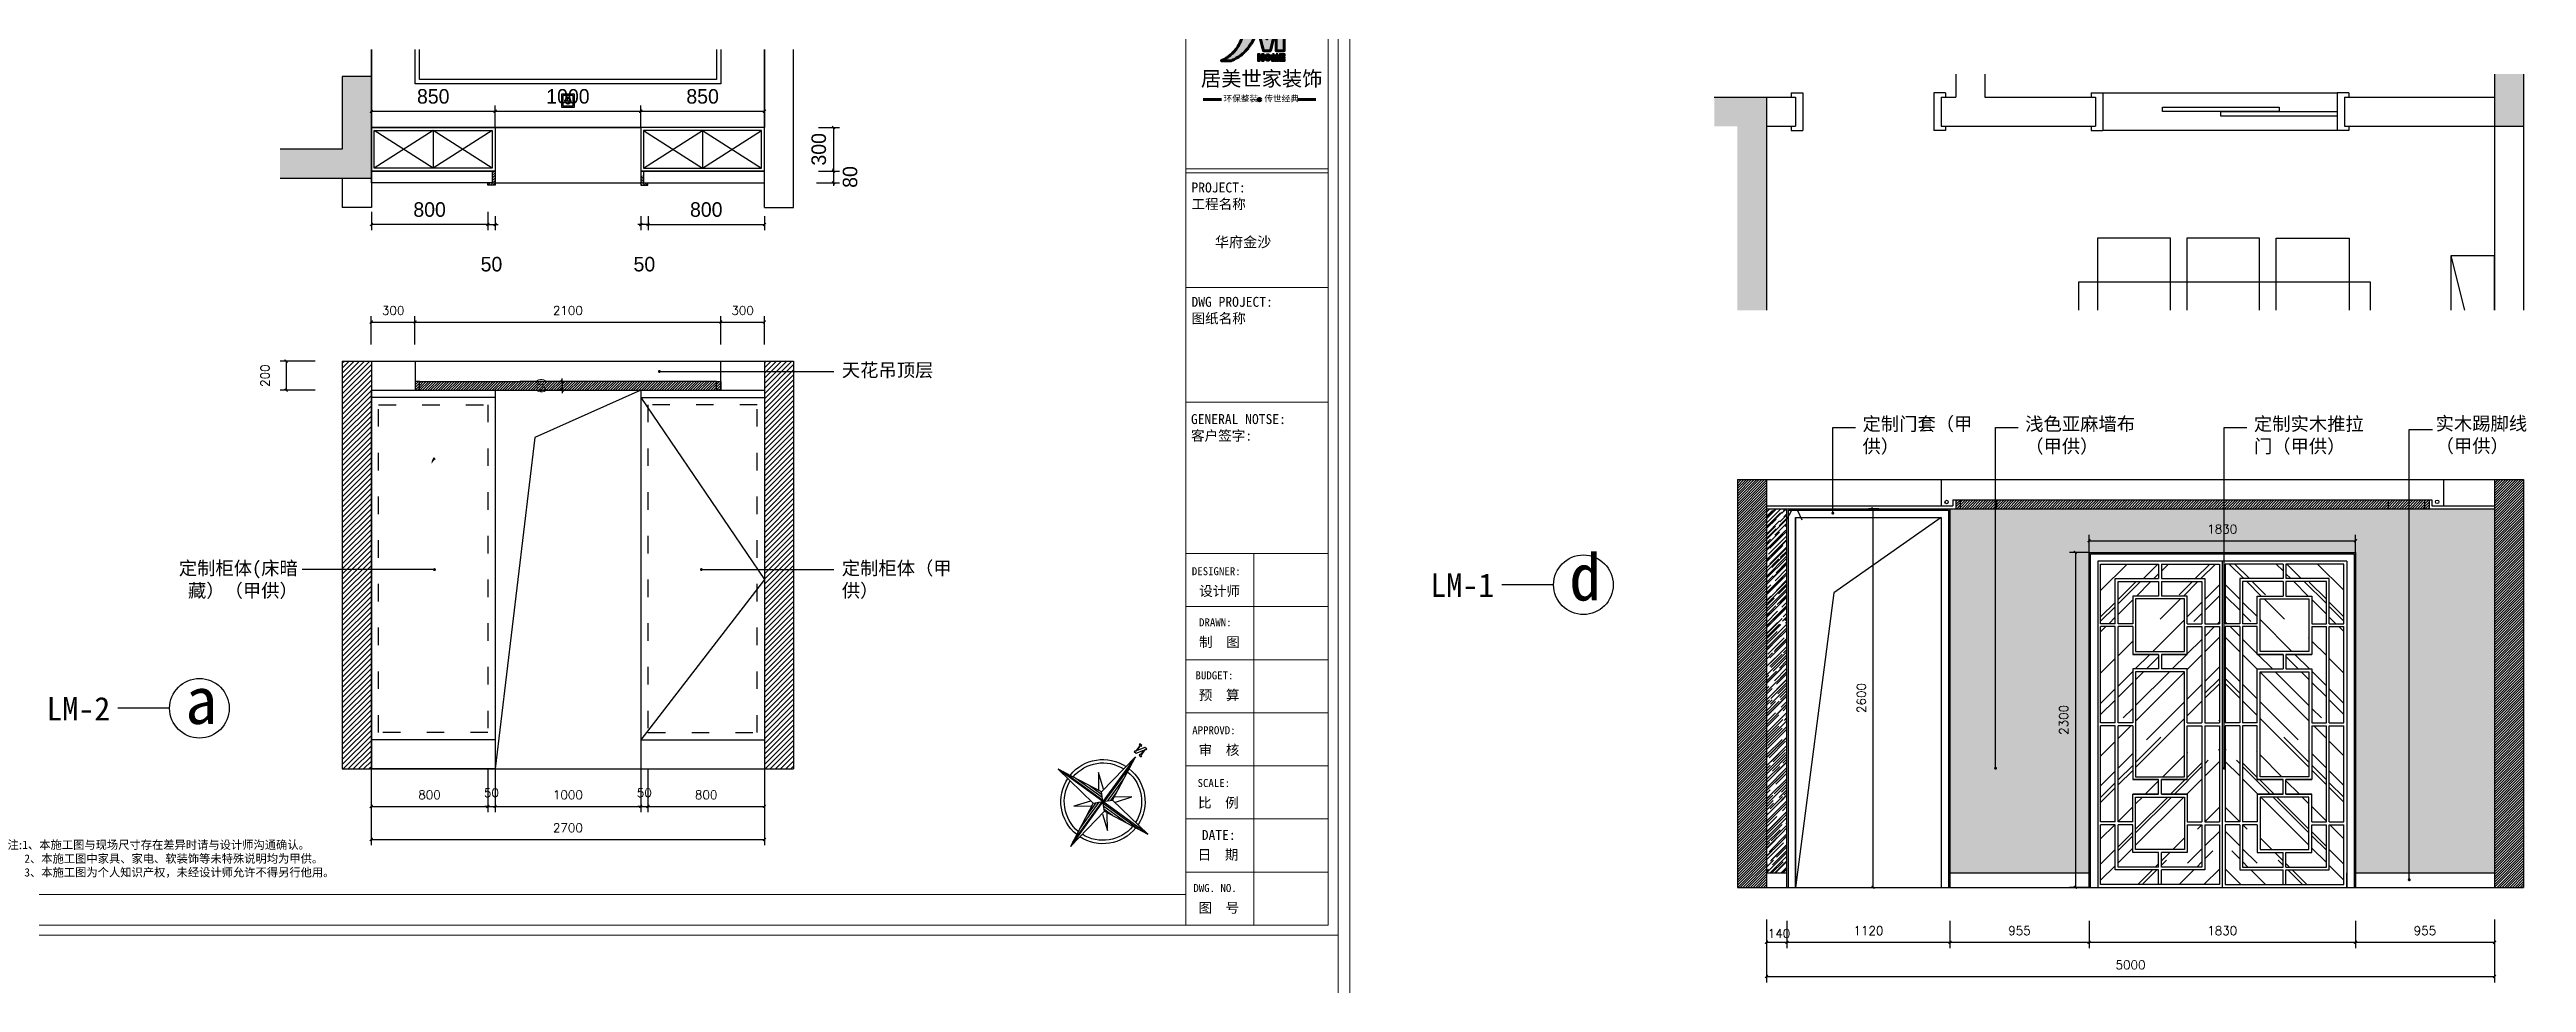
# Model space of a CAD drawing. Extents: x 643133 to 135659452, y -425133 to -387116.
# Drawn here: x 766065 to 783076, y -423448 to -417044 of the extents above; entities that cross this region are included whole.
import ezdxf
from ezdxf.enums import TextEntityAlignment as Align
from ezdxf.xclip import XClip

# ---------------------------------------------------------------- set-up
doc = ezdxf.new("R2010")
doc.units = 0
doc.header["$LTSCALE"] = 10
doc.header["$MEASUREMENT"] = 0
doc.header["$XCLIPFRAME"] = 0
doc.linetypes.add('ACAD_ISO03W100', pattern=[30, 12, -18])
for name, color, linetype in [('30', 30, 'Continuous'), ('34', 34, 'Continuous'), ('38', 38, 'Continuous')]:
    doc.layers.add(name, color=color, linetype=linetype)
doc.styles.add('12354', font='', dxfattribs={"height": 180})
doc.styles.add('ATT', font='')
doc.styles.get("Standard").update_dxf_attribs({"font": 'gbenor.shx', "bigfont": 'gbcbig.shx'})
doc.styles.add('STYLE1', font='')
doc.styles.add('外部标注', font='complex.shx')
doc.styles.add('标注', font='stylu.ttf')
doc.styles.add('样式 1', font='complex.shx')
doc.styles.get('12354').set_extended_font_data('SimSun')
doc.styles.get('ATT').set_extended_font_data('SimSun')
doc.styles.get('STYLE1').set_extended_font_data('SimSun')
doc.dimstyles.new('平面布局内部', dxfattribs={"dimtxt": 60, "dimasz": 20, "dimexe": 40, "dimexo": 0, "dimgap": 50, "dimtad": 1, "dimdec": 0, "dimzin": 0, "dimdsep": 46, "dimtxsty": '外部标注', "dimblk": 'ARCHTICK', "dimcen": 5, "dimclrt": 56, "dimadec": 0, "dimazin": 0, "dimtfac": 1, "dimtdec": 0, "dimtmove": 2, "dimatfit": 3, "dimldrblk": 'DOT', "dimfxl": 40, "dimtolj": 1, "dimtzin": 0, "dimarcsym": 0})
pattern_1 = [(45, (9513.61, 0), (-17.6776695, 17.6776695), [])]

msp = doc.modelspace()

# ---------------------------------------------------------------- texts
at = {"layer": '34', "linetype": 'ByBlock', "lineweight": -3, "char_height": 92.16, "style": 'ATT'}
for s, insert, width, attachment_point in [('天花吊顶层', (771506.3, -419198.3), 783.18, 1), ('定制门套（甲供）', (778516.5, -419568), 783.18, 1), ('浅色亚麻墙布（甲供）', (779633.8, -419568), 783.18, 1), ('定制实木推拉门（甲供）', (781204.5, -419568), 783.18, 1), ('实木踢脚线（甲供）', (782452.3, -419565.5), 783.18, 1), ('定制柜体(床暗藏）（甲供）', (767770.3, -420558.4), 1043.607, 3), ('定制柜体（甲供）', (771506.3, -420558.4), 783.18, 1)]:
    msp.add_mtext(s, dxfattribs=dict(at, insert=insert, width=width, attachment_point=attachment_point))
at = {"layer": '34', "color": 1, "linetype": 'ByBlock', "lineweight": -3, "attachment_point": 1, "style": 'ATT'}
for s, insert, char_height, width in [('d', (776502.5, -420503.3), 322.6, 2741.128), ('LM-1', (775548.3, -420640.9), 161.28, 1370.564), ('LM-2', (766043.5, -421489), 161.28, 1370.564), ('a', (766997.7, -421351.4), 322.6, 2741.128)]:
    msp.add_mtext(s, dxfattribs=dict(at, insert=insert, char_height=char_height, width=width))

# ---------------------------------------------------------------- blocks, each defined once
blk = doc.blocks.new('_ArchTick')
at = {"color": 0, "linetype": 'ByBlock', "const_width": 0.4}
blk.add_lwpolyline([(-0.5, -0.5), (0.5, 0.5)], dxfattribs=at)
blk = doc.blocks.new('*D373')
at = {"layer": '34', "color": 0, "lineweight": -2}
for p, q in [((768275, -421983), (768275, -422280)), ((769075, -421983), (769075, -422280)), ((768275, -422240), (769075, -422240))]:
    blk.add_line(p, q, dxfattribs=at)
at = {"layer": 'Defpoints', "color": 0}
for p in [(768275, -421983), (769075, -421983), (769075, -422240)]:
    blk.add_point(p, dxfattribs=at)
at = {"layer": '34', "color": 0, "lineweight": -2, "xscale": 20, "yscale": 20, "zscale": 20, "rotation": 180}
blk.add_blockref('_ArchTick', (768275, -422240), dxfattribs=at)
at = {"layer": '34', "color": 0, "lineweight": -2, "xscale": 20, "yscale": 20, "zscale": 20}
blk.add_blockref('_ArchTick', (769075, -422240), dxfattribs=at)
at = {"layer": '34', "color": 56, "insert": (768675, -422160), "char_height": 60, "attachment_point": 5, "style": '外部标注'}
blk.add_mtext('\\A1;800', dxfattribs=at)
blk = doc.blocks.new('_Dot')
at = {"color": 0, "linetype": 'ByBlock', "lineweight": -2}
blk.add_line((-0.5, 0), (-1, 0), dxfattribs=at)
at = {"color": 0, "linetype": 'ByBlock', "const_width": 0.5}
blk.add_lwpolyline([(-0.25, 0, 1), (0.25, 0, 1)], format="xyb", close=True, dxfattribs=at)
blk = doc.blocks.new('*D374')
at = {"layer": '34', "color": 0, "lineweight": -2}
for p, q in [((769075, -421983), (769075, -422280)), ((769125, -421983), (769125, -422280)), ((769075, -422240), (769055, -422240)), ((769075, -422240), (769125, -422240)), ((769125, -422240), (769145, -422240))]:
    blk.add_line(p, q, dxfattribs=at)
at = {"layer": 'Defpoints', "color": 0}
for p in [(769075, -421983), (769125, -421983), (769125, -422240)]:
    blk.add_point(p, dxfattribs=at)
at = {"layer": '34', "color": 0, "lineweight": -2, "xscale": 20, "yscale": 20, "zscale": 20}
blk.add_blockref('_ArchTick', (769075, -422240), dxfattribs=at)
at = {"layer": '34', "color": 0, "lineweight": -2, "xscale": 20, "yscale": 20, "zscale": 20, "rotation": 180}
blk.add_blockref('_ArchTick', (769125, -422240), dxfattribs=at)
at = {"layer": '34', "color": 56, "insert": (769100, -422146), "char_height": 60, "attachment_point": 5, "style": '外部标注'}
blk.add_mtext('\\A1;50', dxfattribs=at)
blk = doc.blocks.new('*D375')
at = {"layer": '34', "color": 0, "lineweight": -2}
for p, q in [((769125, -421983), (769125, -422280)), ((770125, -421983), (770125, -422280)), ((769125, -422240), (770125, -422240))]:
    blk.add_line(p, q, dxfattribs=at)
at = {"layer": 'Defpoints', "color": 0}
for p in [(769125, -421983), (770125, -421983), (770125, -422240)]:
    blk.add_point(p, dxfattribs=at)
at = {"layer": '34', "color": 0, "lineweight": -2, "xscale": 20, "yscale": 20, "zscale": 20, "rotation": 180}
blk.add_blockref('_ArchTick', (769125, -422240), dxfattribs=at)
at = {"layer": '34', "color": 0, "lineweight": -2, "xscale": 20, "yscale": 20, "zscale": 20}
blk.add_blockref('_ArchTick', (770125, -422240), dxfattribs=at)
at = {"layer": '34', "color": 56, "insert": (769625, -422160), "char_height": 60, "attachment_point": 5, "style": '外部标注'}
blk.add_mtext('\\A1;1000', dxfattribs=at)
blk = doc.blocks.new('*D376')
at = {"layer": '34', "color": 0, "lineweight": -2}
for p, q in [((770125, -421983), (770125, -422280)), ((770175, -421983), (770175, -422280)), ((770125, -422240), (770105, -422240)), ((770125, -422240), (770175, -422240)), ((770175, -422240), (770195, -422240))]:
    blk.add_line(p, q, dxfattribs=at)
at = {"layer": 'Defpoints', "color": 0}
for p in [(770125, -421983), (770175, -421983), (770175, -422240)]:
    blk.add_point(p, dxfattribs=at)
at = {"layer": '34', "color": 0, "lineweight": -2, "xscale": 20, "yscale": 20, "zscale": 20}
blk.add_blockref('_ArchTick', (770125, -422240), dxfattribs=at)
at = {"layer": '34', "color": 0, "lineweight": -2, "xscale": 20, "yscale": 20, "zscale": 20, "rotation": 180}
blk.add_blockref('_ArchTick', (770175, -422240), dxfattribs=at)
at = {"layer": '34', "color": 56, "insert": (770150, -422146), "char_height": 60, "attachment_point": 5, "style": '外部标注'}
blk.add_mtext('\\A1;50', dxfattribs=at)
blk = doc.blocks.new('*D377')
at = {"layer": '34', "color": 0, "lineweight": -2}
for p, q in [((770175, -421983), (770175, -422280)), ((770975, -421983), (770975, -422280)), ((770175, -422240), (770975, -422240))]:
    blk.add_line(p, q, dxfattribs=at)
at = {"layer": 'Defpoints', "color": 0}
for p in [(770175, -421983), (770975, -421983), (770975, -422240)]:
    blk.add_point(p, dxfattribs=at)
at = {"layer": '34', "color": 0, "lineweight": -2, "xscale": 20, "yscale": 20, "zscale": 20, "rotation": 180}
blk.add_blockref('_ArchTick', (770175, -422240), dxfattribs=at)
at = {"layer": '34', "color": 0, "lineweight": -2, "xscale": 20, "yscale": 20, "zscale": 20}
blk.add_blockref('_ArchTick', (770975, -422240), dxfattribs=at)
at = {"layer": '34', "color": 56, "insert": (770575, -422160), "char_height": 60, "attachment_point": 5, "style": '外部标注'}
blk.add_mtext('\\A1;800', dxfattribs=at)
blk = doc.blocks.new('*D378')
at = {"layer": '34', "color": 0, "lineweight": -2}
for p, q in [((768275, -421983), (768275, -422507)), ((770975, -421983), (770975, -422507)), ((768275, -422467), (770975, -422467))]:
    blk.add_line(p, q, dxfattribs=at)
at = {"layer": 'Defpoints', "color": 0}
for p in [(768275, -421983), (770975, -421983), (770975, -422467)]:
    blk.add_point(p, dxfattribs=at)
at = {"layer": '34', "color": 0, "lineweight": -2, "xscale": 20, "yscale": 20, "zscale": 20, "rotation": 180}
blk.add_blockref('_ArchTick', (768275, -422467), dxfattribs=at)
at = {"layer": '34', "color": 0, "lineweight": -2, "xscale": 20, "yscale": 20, "zscale": 20}
blk.add_blockref('_ArchTick', (770975, -422467), dxfattribs=at)
at = {"layer": '34', "color": 56, "insert": (769625, -422387), "char_height": 60, "attachment_point": 5, "style": '外部标注'}
blk.add_mtext('\\A1;2700', dxfattribs=at)
blk = doc.blocks.new('A$C4FE514A6')
at = {"layer": '38'}
h = blk.add_hatch(color=256, dxfattribs=at)
h.paths.add_polyline_path([(218, 150), (202, 150, -0.198912), (186, 114, -0.198912), (150, 98), (150, 82, 0.198912), (198, 102, 0.198912)])
h.paths.add_polyline_path([(150, 218), (150, 202, -0.414214), (202, 150), (218, 150, 0.414214)])
h.paths.add_polyline_path([(150, 202), (150, 218, 0.198912), (102, 198, 0.198912), (82, 150), (98, 150, -0.198912), (114, 186, -0.198912)])
h.paths.add_polyline_path([(150, 82), (150, 98, -0.414214), (98, 150), (82, 150, 0.414214)])
at = {"layer": '34'}
for p, q in [((140, 150), (67, 150)), ((145, 150), (155, 150)), ((150, 160), (150, 247)), ((150, 145), (150, 155)), ((150, 140), (150, 62)), ((160, 150), (236, 150))]:
    blk.add_line(p, q, dxfattribs=at)
at = {"layer": '34', "linetype": 'ByBlock'}
blk.add_lwpolyline([(300, 0), (0, 0), (0, 300), (300, 300)], close=True, dxfattribs=at)
at = {"layer": '34'}
for radius in [67.7, 51.6]:
    blk.add_circle((150, 150), radius, dxfattribs=at)
at = {"layer": '38', "linetype": 'ByBlock'}
blk.add_lwpolyline([(270, 30), (30, 30), (30, 270), (270, 270)], close=True, dxfattribs=at)
blk = doc.blocks.new('*D355')
at = {"layer": '34', "color": 0, "lineweight": -2}
for p, q in [((759240, -418311), (759240, -418160)), ((759240, -418200), (760090, -418200)), ((760090, -418311), (760090, -418160))]:
    blk.add_line(p, q, dxfattribs=at)
at = {"layer": 'Defpoints', "color": 0}
for p in [(760090, -418200), (759240, -418311), (760090, -418311)]:
    blk.add_point(p, dxfattribs=at)
at = {"layer": '34', "color": 0, "lineweight": -2, "xscale": 20, "yscale": 20, "zscale": 20, "rotation": 180}
blk.add_blockref('_ArchTick', (759240, -418200), dxfattribs=at)
at = {"layer": '34', "color": 0, "lineweight": -2, "xscale": 20, "yscale": 20, "zscale": 20}
blk.add_blockref('_ArchTick', (760090, -418200), dxfattribs=at)
at = {"layer": '34', "color": 56, "insert": (759665, -418098), "char_height": 100, "attachment_point": 5, "style": '标注'}
blk.add_mtext('\\A1;850', dxfattribs=at)
blk = doc.blocks.new('*D356')
at = {"layer": '34', "color": 0, "lineweight": -2}
for p, q in [((760090, -418311), (760090, -418160)), ((760090, -418200), (761090, -418200)), ((761090, -418311), (761090, -418160))]:
    blk.add_line(p, q, dxfattribs=at)
at = {"layer": 'Defpoints', "color": 0}
for p in [(761090, -418200), (760090, -418311), (761090, -418311)]:
    blk.add_point(p, dxfattribs=at)
at = {"layer": '34', "color": 0, "lineweight": -2, "xscale": 20, "yscale": 20, "zscale": 20, "rotation": 180}
blk.add_blockref('_ArchTick', (760090, -418200), dxfattribs=at)
at = {"layer": '34', "color": 0, "lineweight": -2, "xscale": 20, "yscale": 20, "zscale": 20}
blk.add_blockref('_ArchTick', (761090, -418200), dxfattribs=at)
at = {"layer": '34', "color": 56, "insert": (760590, -418098), "char_height": 100, "attachment_point": 5, "style": '标注'}
blk.add_mtext('\\A1;1000', dxfattribs=at)
blk = doc.blocks.new('*D357')
at = {"layer": '34', "color": 0, "lineweight": -2}
for p, q in [((761090, -418311), (761090, -418160)), ((761090, -418200), (761940, -418200)), ((761940, -418311), (761940, -418160))]:
    blk.add_line(p, q, dxfattribs=at)
at = {"layer": 'Defpoints', "color": 0}
for p in [(761940, -418200), (761090, -418311), (761940, -418311)]:
    blk.add_point(p, dxfattribs=at)
at = {"layer": '34', "color": 0, "lineweight": -2, "xscale": 20, "yscale": 20, "zscale": 20, "rotation": 180}
blk.add_blockref('_ArchTick', (761090, -418200), dxfattribs=at)
at = {"layer": '34', "color": 0, "lineweight": -2, "xscale": 20, "yscale": 20, "zscale": 20}
blk.add_blockref('_ArchTick', (761940, -418200), dxfattribs=at)
at = {"layer": '34', "color": 56, "insert": (761515, -418098), "char_height": 100, "attachment_point": 5, "style": '标注'}
blk.add_mtext('\\A1;850', dxfattribs=at)
blk = doc.blocks.new('*D358')
at = {"layer": '34', "color": 0, "lineweight": -2}
for p, q in [((760040, -418977), (760020, -418977)), ((760040, -418921), (760040, -419017)), ((760040, -418977), (760090, -418977)), ((760090, -418921), (760090, -419017)), ((760090, -418977), (760110, -418977))]:
    blk.add_line(p, q, dxfattribs=at)
at = {"layer": 'Defpoints', "color": 0}
for p in [(760040, -418921), (760090, -418921), (760090, -418977)]:
    blk.add_point(p, dxfattribs=at)
at = {"layer": '34', "color": 0, "lineweight": -2, "xscale": 20, "yscale": 20, "zscale": 20}
blk.add_blockref('_ArchTick', (760040, -418977), dxfattribs=at)
at = {"layer": '34', "color": 0, "lineweight": -2, "xscale": 20, "yscale": 20, "zscale": 20, "rotation": 180}
blk.add_blockref('_ArchTick', (760090, -418977), dxfattribs=at)
at = {"layer": '34', "color": 56, "insert": (760065, -419250), "char_height": 100, "attachment_point": 5, "style": '标注'}
blk.add_mtext('\\A1;50', dxfattribs=at)
blk = doc.blocks.new('*D359')
at = {"layer": '34', "color": 0, "lineweight": -2}
for p, q in [((759240, -418891), (759240, -419017)), ((760040, -418977), (759240, -418977)), ((760040, -418891), (760040, -419017))]:
    blk.add_line(p, q, dxfattribs=at)
at = {"layer": 'Defpoints', "color": 0}
for p in [(759240, -418891), (759240, -418977), (760040, -418891)]:
    blk.add_point(p, dxfattribs=at)
at = {"layer": '34', "color": 0, "lineweight": -2, "xscale": 20, "yscale": 20, "zscale": 20, "rotation": 180}
blk.add_blockref('_ArchTick', (759240, -418977), dxfattribs=at)
at = {"layer": '34', "color": 0, "lineweight": -2, "xscale": 20, "yscale": 20, "zscale": 20}
blk.add_blockref('_ArchTick', (760040, -418977), dxfattribs=at)
at = {"layer": '34', "color": 56, "insert": (759640, -418875), "char_height": 100, "attachment_point": 5, "style": '标注'}
blk.add_mtext('\\A1;800', dxfattribs=at)
blk = doc.blocks.new('*D360')
at = {"layer": '34', "color": 0, "lineweight": -2}
for p, q in [((761090, -418977), (761070, -418977)), ((761090, -418921), (761090, -419017)), ((761140, -418977), (761090, -418977)), ((761140, -418921), (761140, -419017)), ((761140, -418977), (761160, -418977))]:
    blk.add_line(p, q, dxfattribs=at)
at = {"layer": 'Defpoints', "color": 0}
for p in [(761090, -418921), (761090, -418977), (761140, -418921)]:
    blk.add_point(p, dxfattribs=at)
at = {"layer": '34', "color": 0, "lineweight": -2, "xscale": 20, "yscale": 20, "zscale": 20}
blk.add_blockref('_ArchTick', (761090, -418977), dxfattribs=at)
at = {"layer": '34', "color": 0, "lineweight": -2, "xscale": 20, "yscale": 20, "zscale": 20, "rotation": 180}
blk.add_blockref('_ArchTick', (761140, -418977), dxfattribs=at)
at = {"layer": '34', "color": 56, "insert": (761115, -419250), "char_height": 100, "attachment_point": 5, "style": '标注'}
blk.add_mtext('\\A1;50', dxfattribs=at)
blk = doc.blocks.new('*D361')
at = {"layer": '34', "color": 0, "lineweight": -2}
for p, q in [((761140, -418921), (761140, -419017)), ((761140, -418977), (761940, -418977)), ((761940, -418921), (761940, -419017))]:
    blk.add_line(p, q, dxfattribs=at)
at = {"layer": 'Defpoints', "color": 0}
for p in [(761140, -418921), (761940, -418921), (761940, -418977)]:
    blk.add_point(p, dxfattribs=at)
at = {"layer": '34', "color": 0, "lineweight": -2, "xscale": 20, "yscale": 20, "zscale": 20, "rotation": 180}
blk.add_blockref('_ArchTick', (761140, -418977), dxfattribs=at)
at = {"layer": '34', "color": 0, "lineweight": -2, "xscale": 20, "yscale": 20, "zscale": 20}
blk.add_blockref('_ArchTick', (761940, -418977), dxfattribs=at)
at = {"layer": '34', "color": 56, "insert": (761540, -418875), "char_height": 100, "attachment_point": 5, "style": '标注'}
blk.add_mtext('\\A1;800', dxfattribs=at)
blk = doc.blocks.new('*D362')
at = {"layer": '34', "color": 0, "lineweight": -2}
for p, q in [((762312, -418311), (762454, -418311)), ((762414, -418311), (762414, -418611)), ((762312, -418611), (762454, -418611))]:
    blk.add_line(p, q, dxfattribs=at)
at = {"layer": 'Defpoints', "color": 0}
for p in [(762312, -418311), (762312, -418611), (762414, -418611)]:
    blk.add_point(p, dxfattribs=at)
at = {"layer": '34', "color": 0, "lineweight": -2, "xscale": 20, "yscale": 20, "zscale": 20}
for p, rotation in [((762414, -418311), 90), ((762414, -418611), 270)]:
    blk.add_blockref('_ArchTick', p, dxfattribs=dict(at, rotation=rotation))
at = {"layer": '34', "color": 56, "insert": (762313, -418461), "char_height": 100, "attachment_point": 5, "rotation": 90, "style": '标注'}
blk.add_mtext('\\A1;300', dxfattribs=at)
blk = doc.blocks.new('*D363')
at = {"layer": '34', "color": 0, "lineweight": -2}
for p, q in [((762312, -418611), (762454, -418611)), ((762414, -418611), (762414, -418591)), ((762414, -418611), (762414, -418691)), ((762297, -418691), (762454, -418691)), ((762414, -418691), (762414, -418711))]:
    blk.add_line(p, q, dxfattribs=at)
at = {"layer": 'Defpoints', "color": 0}
for p in [(762312, -418611), (762297, -418691), (762414, -418691)]:
    blk.add_point(p, dxfattribs=at)
at = {"layer": '34', "color": 0, "lineweight": -2, "xscale": 20, "yscale": 20, "zscale": 20}
for p, rotation in [((762414, -418611), 270), ((762414, -418691), 90)]:
    blk.add_blockref('_ArchTick', p, dxfattribs=dict(at, rotation=rotation))
at = {"layer": '34', "color": 56, "insert": (762528, -418651), "char_height": 100, "attachment_point": 5, "rotation": 90, "style": '标注'}
blk.add_mtext('\\A1;80', dxfattribs=at)
blk = doc.blocks.new('*D419')
at = {"layer": '34', "color": 0, "lineweight": -2}
for p, q in [((767890, -419183), (767650, -419183)), ((767690, -419183), (767690, -419383)), ((767890, -419383), (767650, -419383))]:
    blk.add_line(p, q, dxfattribs=at)
at = {"layer": 'Defpoints', "color": 0}
for p in [(767890, -419183), (767690, -419383), (767890, -419383)]:
    blk.add_point(p, dxfattribs=at)
at = {"layer": '34', "color": 0, "lineweight": -2, "xscale": 20, "yscale": 20, "zscale": 20}
for p, rotation in [((767690, -419183), 90), ((767690, -419383), 270)]:
    blk.add_blockref('_ArchTick', p, dxfattribs=dict(at, rotation=rotation))
at = {"layer": '34', "color": 56, "insert": (767545, -419283), "char_height": 60, "attachment_point": 5, "rotation": 90, "style": '外部标注'}
blk.add_mtext('\\A1;200', dxfattribs=at)
blk = doc.blocks.new('*D420')
at = {"layer": '34', "color": 0, "lineweight": -2}
for p, q in [((769586, -419323), (769586, -419303)), ((769623, -419323), (769546, -419323)), ((769623, -419383), (769546, -419383)), ((769586, -419323), (769586, -419383)), ((769586, -419383), (769586, -419403))]:
    blk.add_line(p, q, dxfattribs=at)
at = {"layer": 'Defpoints', "color": 0}
for p in [(769586, -419383), (769623, -419323), (769623, -419383)]:
    blk.add_point(p, dxfattribs=at)
at = {"layer": '34', "color": 0, "lineweight": -2, "xscale": 20, "yscale": 20, "zscale": 20}
for p, rotation in [((769586, -419323), 270), ((769586, -419383), 90)]:
    blk.add_blockref('_ArchTick', p, dxfattribs=dict(at, rotation=rotation))
at = {"layer": '34', "color": 56, "insert": (769441, -419353), "char_height": 60, "attachment_point": 5, "rotation": 90, "style": '外部标注'}
blk.add_mtext('\\A1;60', dxfattribs=at)
blk = doc.blocks.new('*D421')
at = {"layer": '34', "color": 0, "lineweight": -2}
for p, q in [((768275, -419069), (768275, -418875)), ((768275, -418915), (768575, -418915)), ((768575, -419069), (768575, -418875))]:
    blk.add_line(p, q, dxfattribs=at)
at = {"layer": 'Defpoints', "color": 0}
for p in [(768575, -418915), (768275, -419069), (768575, -419069)]:
    blk.add_point(p, dxfattribs=at)
at = {"layer": '34', "color": 0, "lineweight": -2, "xscale": 20, "yscale": 20, "zscale": 20, "rotation": 180}
blk.add_blockref('_ArchTick', (768275, -418915), dxfattribs=at)
at = {"layer": '34', "color": 0, "lineweight": -2, "xscale": 20, "yscale": 20, "zscale": 20}
blk.add_blockref('_ArchTick', (768575, -418915), dxfattribs=at)
at = {"layer": '34', "color": 56, "insert": (768425, -418835), "char_height": 60, "attachment_point": 5, "style": '外部标注'}
blk.add_mtext('\\A1;300', dxfattribs=at)
blk = doc.blocks.new('*D422')
at = {"layer": '34', "color": 0, "lineweight": -2}
for p, q in [((768575, -419069), (768575, -418875)), ((768575, -418915), (770675, -418915)), ((770675, -419069), (770675, -418875))]:
    blk.add_line(p, q, dxfattribs=at)
at = {"layer": 'Defpoints', "color": 0}
for p in [(770675, -418915), (768575, -419069), (770675, -419069)]:
    blk.add_point(p, dxfattribs=at)
at = {"layer": '34', "color": 0, "lineweight": -2, "xscale": 20, "yscale": 20, "zscale": 20, "rotation": 180}
blk.add_blockref('_ArchTick', (768575, -418915), dxfattribs=at)
at = {"layer": '34', "color": 0, "lineweight": -2, "xscale": 20, "yscale": 20, "zscale": 20}
blk.add_blockref('_ArchTick', (770675, -418915), dxfattribs=at)
at = {"layer": '34', "color": 56, "insert": (769625, -418835), "char_height": 60, "attachment_point": 5, "style": '外部标注'}
blk.add_mtext('\\A1;2100', dxfattribs=at)
blk = doc.blocks.new('*D423')
at = {"layer": '34', "color": 0, "lineweight": -2}
for p, q in [((770675, -419069), (770675, -418875)), ((770675, -418915), (770975, -418915)), ((770975, -419069), (770975, -418875))]:
    blk.add_line(p, q, dxfattribs=at)
at = {"layer": 'Defpoints', "color": 0}
for p in [(770975, -418915), (770675, -419069), (770975, -419069)]:
    blk.add_point(p, dxfattribs=at)
at = {"layer": '34', "color": 0, "lineweight": -2, "xscale": 20, "yscale": 20, "zscale": 20, "rotation": 180}
blk.add_blockref('_ArchTick', (770675, -418915), dxfattribs=at)
at = {"layer": '34', "color": 0, "lineweight": -2, "xscale": 20, "yscale": 20, "zscale": 20}
blk.add_blockref('_ArchTick', (770975, -418915), dxfattribs=at)
at = {"layer": '34', "color": 56, "insert": (770825, -418835), "char_height": 60, "attachment_point": 5, "style": '外部标注'}
blk.add_mtext('\\A1;300', dxfattribs=at)
blk = doc.blocks.new('756643')
at = {"layer": '34'}
for points in [[(788672, -416424), (788672, -416524), (792372, -416524), (792372, -418524), (792372, -418624), (792572, -418624), (792572, -418524), (792572, -416324), (788872, -416324), (788872, -415524), (788672, -415524)], [(787172, -421624), (788072, -421624), (788072, -421424), (787372, -421424), (787372, -418424), (786672, -418424), (786672, -418624), (787172, -418624)]]:
    blk.add_hatch(color=256, dxfattribs=at).paths.add_polyline_path(points)
at = {"layer": '30'}
for p, q in [((792572, -416324), (792572, -418524)), ((792372, -416524), (792372, -418524)), ((788672, -418024), (788672, -418424)), ((788872, -418024), (788872, -418424)), ((786672, -418424), (787572, -418424)), ((787372, -418424), (787372, -421424)), ((787572, -418424), (787572, -418624)), ((788572, -418424), (788672, -418424)), ((788572, -418424), (788572, -418624)), ((788872, -418424), (789632, -418424)), ((789632, -418424), (789632, -418624)), ((791342, -418424), (791342, -418624)), ((791342, -418424), (792372, -418424)), ((787372, -418624), (787572, -418624)), ((788572, -418624), (789632, -418624)), ((791342, -418624), (792372, -418624)), ((792372, -418524), (792372, -421524)), ((792372, -418624), (792572, -418624)), ((792572, -418524), (792572, -421524))]:
    blk.add_line(p, q, dxfattribs=at)
at = {"layer": '34'}
for p, q in [((787542, -418394), (787622, -418394)), ((787542, -418394), (787542, -418424)), ((787622, -418394), (787622, -418654)), ((788602, -418394), (788522, -418394)), ((788522, -418394), (788522, -418654)), ((788602, -418394), (788602, -418424)), ((789602, -418394), (789682, -418394)), ((789602, -418394), (789602, -418424)), ((789682, -418394), (789682, -418654)), ((789682, -418394), (791292, -418394)), ((791372, -418394), (791292, -418394)), ((791292, -418394), (791292, -418654)), ((791372, -418394), (791372, -418424)), ((787542, -418624), (787542, -418654)), ((788602, -418624), (788602, -418654)), ((789602, -418624), (789602, -418654)), ((791372, -418624), (791372, -418654)), ((787542, -418654), (787622, -418654)), ((788602, -418654), (788522, -418654)), ((789602, -418654), (789682, -418654)), ((791292, -418654), (789682, -418654)), ((791372, -418654), (791292, -418654))]:
    blk.add_line(p, q, dxfattribs=at)
for points in [[(790092, -418524), (790092, -418494), (790892, -418494), (790892, -418524)], [(790492, -418554), (790492, -418524), (791292, -418524), (791292, -418554)], [(789646, -419892), (790146, -419892), (790146, -419392), (789646, -419392)], [(790259, -419892), (790759, -419892), (790759, -419392), (790259, -419392)], [(791373, -419892), (790873, -419892), (790873, -419392), (791373, -419392)], [(789518, -419692), (791518, -419692), (791518, -420492), (789518, -420492)], [(789646, -420292), (790146, -420292), (790146, -420792), (789646, -420792)], [(790259, -420292), (790759, -420292), (790759, -420792), (790259, -420792)], [(791373, -420292), (790873, -420292), (790873, -420792), (791373, -420792)]]:
    blk.add_lwpolyline(points, close=True, dxfattribs=at)
at = {"layer": '34', "linetype": 'ByBlock'}
blk.add_lwpolyline([(792372, -420714), (792372, -419514), (792072, -419514), (792072, -420714)], close=True, dxfattribs=at)
at = {"layer": '38'}
blk.add_line((792072, -419514), (792372, -420714), dxfattribs=at)
blk = doc.blocks.new('*D387')
at = {"layer": '34', "color": 0, "lineweight": -2}
for p, q in [((777857, -423026), (777857, -423213)), ((777997, -423026), (777997, -423213)), ((777857, -423173), (777997, -423173))]:
    blk.add_line(p, q, dxfattribs=at)
at = {"layer": 'Defpoints', "color": 0}
for p in [(777857, -423026), (777997, -423026), (777997, -423173)]:
    blk.add_point(p, dxfattribs=at)
at = {"layer": '34', "color": 0, "lineweight": -2, "xscale": 20, "yscale": 20, "zscale": 20, "rotation": 180}
blk.add_blockref('_ArchTick', (777857, -423173), dxfattribs=at)
at = {"layer": '34', "color": 0, "lineweight": -2, "xscale": 20, "yscale": 20, "zscale": 20}
blk.add_blockref('_ArchTick', (777997, -423173), dxfattribs=at)
at = {"layer": '34', "color": 56, "insert": (777943, -423112), "char_height": 60, "attachment_point": 5, "style": '外部标注'}
blk.add_mtext('\\A1;140', dxfattribs=at)
blk = doc.blocks.new('*D388')
at = {"layer": '34', "color": 0, "lineweight": -2}
for p, q in [((777997, -423026), (777997, -423213)), ((779117, -423026), (779117, -423213)), ((777997, -423173), (779117, -423173))]:
    blk.add_line(p, q, dxfattribs=at)
at = {"layer": 'Defpoints', "color": 0}
for p in [(777997, -423026), (779117, -423026), (779117, -423173)]:
    blk.add_point(p, dxfattribs=at)
at = {"layer": '34', "color": 0, "lineweight": -2, "xscale": 20, "yscale": 20, "zscale": 20, "rotation": 180}
blk.add_blockref('_ArchTick', (777997, -423173), dxfattribs=at)
at = {"layer": '34', "color": 0, "lineweight": -2, "xscale": 20, "yscale": 20, "zscale": 20}
blk.add_blockref('_ArchTick', (779117, -423173), dxfattribs=at)
at = {"layer": '34', "color": 56, "insert": (778557, -423093), "char_height": 60, "attachment_point": 5, "style": '外部标注'}
blk.add_mtext('\\A1;1120', dxfattribs=at)
blk = doc.blocks.new('*D389')
at = {"layer": '34', "color": 0, "lineweight": -2}
for p, q in [((779117, -423026), (779117, -423213)), ((780072, -423026), (780072, -423213)), ((779117, -423173), (780072, -423173))]:
    blk.add_line(p, q, dxfattribs=at)
at = {"layer": 'Defpoints', "color": 0}
for p in [(779117, -423026), (780072, -423026), (780072, -423173)]:
    blk.add_point(p, dxfattribs=at)
at = {"layer": '34', "color": 0, "lineweight": -2, "xscale": 20, "yscale": 20, "zscale": 20, "rotation": 180}
blk.add_blockref('_ArchTick', (779117, -423173), dxfattribs=at)
at = {"layer": '34', "color": 0, "lineweight": -2, "xscale": 20, "yscale": 20, "zscale": 20}
blk.add_blockref('_ArchTick', (780072, -423173), dxfattribs=at)
at = {"layer": '34', "color": 56, "insert": (779594, -423093), "char_height": 60, "attachment_point": 5, "style": '外部标注'}
blk.add_mtext('\\A1;955', dxfattribs=at)
blk = doc.blocks.new('*D390')
at = {"layer": '34', "color": 0, "lineweight": -2}
for p, q in [((780072, -423026), (780072, -423213)), ((781902, -423026), (781902, -423213)), ((780072, -423173), (781902, -423173))]:
    blk.add_line(p, q, dxfattribs=at)
at = {"layer": 'Defpoints', "color": 0}
for p in [(780072, -423026), (781902, -423026), (781902, -423173)]:
    blk.add_point(p, dxfattribs=at)
at = {"layer": '34', "color": 0, "lineweight": -2, "xscale": 20, "yscale": 20, "zscale": 20, "rotation": 180}
blk.add_blockref('_ArchTick', (780072, -423173), dxfattribs=at)
at = {"layer": '34', "color": 0, "lineweight": -2, "xscale": 20, "yscale": 20, "zscale": 20}
blk.add_blockref('_ArchTick', (781902, -423173), dxfattribs=at)
at = {"layer": '34', "color": 56, "insert": (780987, -423093), "char_height": 60, "attachment_point": 5, "style": '外部标注'}
blk.add_mtext('\\A1;1830', dxfattribs=at)
blk = doc.blocks.new('*D391')
at = {"layer": '34', "color": 0, "lineweight": -2}
for p, q in [((781902, -423026), (781902, -423213)), ((782857, -423026), (782857, -423213)), ((781902, -423173), (782857, -423173))]:
    blk.add_line(p, q, dxfattribs=at)
at = {"layer": 'Defpoints', "color": 0}
for p in [(781902, -423026), (782857, -423026), (782857, -423173)]:
    blk.add_point(p, dxfattribs=at)
at = {"layer": '34', "color": 0, "lineweight": -2, "xscale": 20, "yscale": 20, "zscale": 20, "rotation": 180}
blk.add_blockref('_ArchTick', (781902, -423173), dxfattribs=at)
at = {"layer": '34', "color": 0, "lineweight": -2, "xscale": 20, "yscale": 20, "zscale": 20}
blk.add_blockref('_ArchTick', (782857, -423173), dxfattribs=at)
at = {"layer": '34', "color": 56, "insert": (782379, -423093), "char_height": 60, "attachment_point": 5, "style": '外部标注'}
blk.add_mtext('\\A1;955', dxfattribs=at)
blk = doc.blocks.new('*D413')
at = {"layer": '34', "color": 0, "lineweight": -2}
for p, q in [((777857, -423016), (777857, -423448)), ((782857, -423016), (782857, -423448)), ((777857, -423408), (782857, -423408))]:
    blk.add_line(p, q, dxfattribs=at)
at = {"layer": 'Defpoints', "color": 0}
for p in [(777857, -423016), (782857, -423016), (782857, -423408)]:
    blk.add_point(p, dxfattribs=at)
at = {"layer": '34', "color": 0, "lineweight": -2, "xscale": 20, "yscale": 20, "zscale": 20, "rotation": 180}
blk.add_blockref('_ArchTick', (777857, -423408), dxfattribs=at)
at = {"layer": '34', "color": 0, "lineweight": -2, "xscale": 20, "yscale": 20, "zscale": 20}
blk.add_blockref('_ArchTick', (782857, -423408), dxfattribs=at)
at = {"layer": '34', "color": 56, "insert": (780357, -423328), "char_height": 60, "attachment_point": 5, "style": '外部标注'}
blk.add_mtext('\\A1;5000', dxfattribs=at)
blk = doc.blocks.new('*D414')
at = {"layer": '34', "color": 0, "lineweight": -2}
for p, q in [((780072, -420496), (779938, -420496)), ((779978, -420496), (779978, -422796)), ((780072, -422796), (779938, -422796))]:
    blk.add_line(p, q, dxfattribs=at)
at = {"layer": 'Defpoints', "color": 0}
for p in [(780072, -420496), (779978, -422796), (780072, -422796)]:
    blk.add_point(p, dxfattribs=at)
at = {"layer": '34', "color": 0, "lineweight": -2, "xscale": 20, "yscale": 20, "zscale": 20}
for p, rotation in [((779978, -420496), 90), ((779978, -422796), 270)]:
    blk.add_blockref('_ArchTick', p, dxfattribs=dict(at, rotation=rotation))
at = {"layer": '34', "color": 56, "insert": (779898, -421646), "char_height": 60, "attachment_point": 5, "rotation": 90, "style": '外部标注'}
blk.add_mtext('\\A1;2300', dxfattribs=at)
blk = doc.blocks.new('*D415')
at = {"layer": '34', "color": 0, "lineweight": -2}
for p, q in [((780072, -420496), (780072, -420376)), ((780072, -420416), (781902, -420416)), ((781902, -420496), (781902, -420376))]:
    blk.add_line(p, q, dxfattribs=at)
at = {"layer": 'Defpoints', "color": 0}
for p in [(780072, -420496), (781902, -420416), (781902, -420496)]:
    blk.add_point(p, dxfattribs=at)
at = {"layer": '34', "color": 0, "lineweight": -2, "xscale": 20, "yscale": 20, "zscale": 20, "rotation": 180}
blk.add_blockref('_ArchTick', (780072, -420416), dxfattribs=at)
at = {"layer": '34', "color": 0, "lineweight": -2, "xscale": 20, "yscale": 20, "zscale": 20}
blk.add_blockref('_ArchTick', (781902, -420416), dxfattribs=at)
at = {"layer": '34', "color": 56, "insert": (780987, -420336), "char_height": 60, "attachment_point": 5, "style": '外部标注'}
blk.add_mtext('\\A1;1830', dxfattribs=at)
blk = doc.blocks.new('*D418')
at = {"layer": '34', "color": 0, "lineweight": -2}
for p, q in [((778557, -420196), (778628, -420196)), ((778588, -420196), (778588, -422796)), ((778557, -422796), (778628, -422796))]:
    blk.add_line(p, q, dxfattribs=at)
at = {"layer": 'Defpoints', "color": 0}
for p in [(778557, -420196), (778557, -422796), (778588, -422796)]:
    blk.add_point(p, dxfattribs=at)
at = {"layer": '34', "color": 0, "lineweight": -2, "xscale": 20, "yscale": 20, "zscale": 20}
for p, rotation in [((778588, -420196), 90), ((778588, -422796), 270)]:
    blk.add_blockref('_ArchTick', p, dxfattribs=dict(at, rotation=rotation))
at = {"layer": '34', "color": 56, "insert": (778508, -421496), "char_height": 60, "attachment_point": 5, "rotation": 90, "style": '外部标注'}
blk.add_mtext('\\A1;2600', dxfattribs=at)
blk = doc.blocks.new('A$C2F4C2F6D')
at = {"layer": '34', "lineweight": 70}
h = blk.add_hatch(color=256, dxfattribs=at)
h.dxf.hatch_style = 1
edge = h.paths.add_edge_path()
edge.add_spline(control_points=[(739, 1367), (741, 1347), (745, 1304), (733, 1230), (722, 1159), (703, 1075), (674, 1004), (632, 932), (582, 861), (512, 804), (441, 747), (395, 727), (369, 716)], knot_values=[821.693615, 821.693615, 821.693615, 821.693615, 881.714285, 951.692164, 1042.873539, 1097.88705, 1211.017281, 1271.746573, 1347.160579, 1471.309437, 1537.857957, 1620.799899, 1620.799899, 1620.799899, 1620.799899], weights=[1, 1, 1, 1, 1, 1, 1, 1, 1, 1, 1, 1, 1], degree=3, periodic=0)
edge.add_spline(control_points=[(369, 716), (425, 716), (481, 716), (537, 716)], knot_values=[820.693615, 820.693615, 820.693615, 820.693615, 821.693615, 821.693615, 821.693615, 821.693615], weights=[1, 1, 1, 1], degree=3, periodic=0)
edge.add_spline(control_points=[(537, 716), (556, 726), (602, 749), (661, 783), (716, 827), (755, 866), (797, 912), (831, 959), (870, 1018), (901, 1075), (916, 1136), (936, 1188), (950, 1246), (959, 1299), (962, 1337), (962, 1359), (962, 1367)], knot_values=[0, 0, 0, 0, 63.625453, 157.471195, 201.223304, 273.64864, 324.749062, 388.755508, 445.405141, 541.77799, 574.43262, 635.347493, 707.473665, 753.740434, 797.337565, 820.693615, 820.693615, 820.693615, 820.693615], weights=[1, 1, 1, 1, 1, 1, 1, 1, 1, 1, 1, 1, 1, 1, 1, 1, 1], degree=3, periodic=0)
edge.add_spline(control_points=[(962, 1367), (888, 1367), (814, 1367), (739, 1367)], knot_values=[1620.799899, 1620.799899, 1620.799899, 1620.799899, 1621.799899, 1621.799899, 1621.799899, 1621.799899], weights=[1, 1, 1, 1], degree=3, periodic=0)
edge = h.paths.add_edge_path()
edge.add_spline(control_points=[(1109, 1067), (1084, 1167), (1060, 1267), (1035, 1367)], knot_values=[5, 5, 5, 5, 6, 6, 6, 6], weights=[1, 1, 1, 1], degree=3, periodic=0)
edge.add_spline(control_points=[(1035, 1367), (1020, 1367), (1006, 1367), (991, 1367)], knot_values=[6, 6, 6, 6, 7, 7, 7, 7], weights=[1, 1, 1, 1], degree=3, periodic=0)
edge.add_spline(control_points=[(991, 1367), (992, 1359), (993, 1338), (990, 1299), (982, 1253), (972, 1221), (967, 1205)], knot_values=[7, 7, 7, 7, 30.180111, 71.314603, 122.667075, 171.80595, 171.80595, 171.80595, 171.80595], weights=[1, 1, 1, 1, 1, 1, 1], degree=3, periodic=0)
edge.add_spline(control_points=[(967, 1205), (996, 1096), (1024, 987), (1053, 877)], knot_values=[171.80595, 171.80595, 171.80595, 171.80595, 172.80595, 172.80595, 172.80595, 172.80595], weights=[1, 1, 1, 1], degree=3, periodic=0)
edge.add_spline(control_points=[(1053, 877), (1091, 877), (1128, 877), (1166, 877)], knot_values=[172.80595, 172.80595, 172.80595, 172.80595, 173.80595, 173.80595, 173.80595, 173.80595], weights=[1, 1, 1, 1], degree=3, periodic=0)
edge.add_spline(control_points=[(1166, 877), (1196, 998), (1226, 1118), (1257, 1239)], knot_values=[173.80595, 173.80595, 173.80595, 173.80595, 174.80595, 174.80595, 174.80595, 174.80595], weights=[1, 1, 1, 1], degree=3, periodic=0)
edge.add_spline(control_points=[(1257, 1239), (1257, 1118), (1257, 998), (1257, 877)], knot_values=[0, 0, 0, 0, 1, 1, 1, 1], weights=[1, 1, 1, 1], degree=3, periodic=0)
edge.add_spline(control_points=[(1257, 877), (1301, 877), (1345, 877), (1388, 877)], knot_values=[1, 1, 1, 1, 2, 2, 2, 2], weights=[1, 1, 1, 1], degree=3, periodic=0)
edge.add_spline(control_points=[(1388, 877), (1388, 1041), (1388, 1204), (1388, 1367)], knot_values=[2, 2, 2, 2, 3, 3, 3, 3], weights=[1, 1, 1, 1], degree=3, periodic=0)
edge.add_spline(control_points=[(1388, 1367), (1320, 1367), (1251, 1367), (1183, 1367)], knot_values=[3, 3, 3, 3, 4, 4, 4, 4], weights=[1, 1, 1, 1], degree=3, periodic=0)
edge.add_spline(control_points=[(1183, 1367), (1158, 1267), (1134, 1167), (1109, 1067)], knot_values=[4, 4, 4, 4, 5, 5, 5, 5], weights=[1, 1, 1, 1], degree=3, periodic=0)
h = blk.add_hatch(color=256, dxfattribs=at)
h.dxf.hatch_style = 1
h.paths.add_polyline_path([(1051, 819), (1036, 819), (1036, 777), (986, 777), (986, 819), (971, 819), (971, 719), (986, 719), (986, 762), (1036, 762), (1036, 719), (1051, 719)])
h = blk.add_hatch(color=256, dxfattribs=at)
h.dxf.hatch_style = 1
h.paths.add_polyline_path([(1168, 769, 1), (1077, 769, 1)])
h.paths.add_polyline_path([(1092, 769, -1), (1153, 769, -1)], flags=16)
h = blk.add_hatch(color=256, dxfattribs=at)
h.dxf.hatch_style = 1
h.paths.add_polyline_path([(1213, 804), (1215, 804), (1232, 719), (1253, 719), (1269, 804), (1271, 804), (1271, 719), (1286, 719), (1286, 819), (1256, 819), (1242, 744), (1228, 819), (1198, 819), (1198, 719), (1213, 719)])
h = blk.add_hatch(color=256, dxfattribs=at)
h.dxf.hatch_style = 1
h.paths.add_polyline_path([(1336, 760), (1386, 760), (1386, 776), (1336, 776), (1336, 804), (1388, 804), (1388, 819), (1318, 819), (1318, 804), (1318, 719), (1336, 719), (1388, 719), (1388, 734), (1336, 734)])
h = blk.add_hatch(color=256, dxfattribs=at)
h.dxf.hatch_style = 1
h.paths.add_polyline_path([(1009, 89, 1), (969, 89, 1)])
for p, q in [((1198, 819), (1228, 819)), ((1207, 819), (1222, 819)), ((1215, 804), (1232, 719)), ((1228, 819), (1242, 744)), ((1253, 719), (1232, 719)), ((1242, 744), (1256, 819)), ((1253, 719), (1269, 804)), ((1266, 819), (1256, 819)), ((1286, 819), (1256, 819)), ((376, 89), (76, 89)), ((1601, 89), (1901, 89))]:
    blk.add_line(p, q, dxfattribs=at)
for points in [[(986, 762), (986, 719), (971, 719), (971, 819), (986, 819), (986, 777)], [(986, 777), (1036, 777)], [(1036, 762), (986, 762)], [(1036, 762), (1036, 719), (1051, 719), (1051, 819), (1036, 819), (1036, 777)], [(1215, 804), (1213, 804), (1213, 719), (1198, 719), (1198, 819)], [(1269, 804), (1271, 804), (1271, 719), (1286, 719), (1286, 819)], [(1336, 804), (1388, 804), (1388, 819), (1318, 819), (1318, 804)], [(1336, 719), (1318, 719), (1318, 804)], [(1336, 734), (1388, 734), (1388, 719), (1318, 719), (1318, 734)], [(1336, 804), (1336, 776)], [(1336, 776), (1386, 776), (1386, 760), (1336, 760)], [(1336, 760), (1336, 734)]]:
    blk.add_lwpolyline(points, dxfattribs=at)
for centre, radius in [((1123, 769), 45.5), ((1123, 769), 30.5), ((989, 89), 20)]:
    blk.add_circle(centre, radius, dxfattribs=at)
for points, knots in [([(962, 1367), (962, 1359), (962, 1337), (959, 1299), (950, 1246), (936, 1188), (916, 1136), (901, 1075), (870, 1018), (831, 959), (797, 912), (755, 866), (716, 827), (661, 783), (602, 749), (556, 726), (537, 716), (481, 716), (425, 716), (369, 716), (395, 727), (441, 747), (512, 804), (582, 861), (632, 932), (674, 1004), (703, 1075), (722, 1159), (733, 1230), (745, 1304), (741, 1347), (739, 1367), (814, 1367), (888, 1367), (962, 1367)], [0, 0, 0, 0, 23.35605, 66.953181, 113.21995, 185.346122, 246.260995, 278.915625, 375.288474, 431.938107, 495.944553, 547.044975, 619.470311, 663.22242, 757.068162, 820.693615, 820.693615, 820.693615, 821.693615, 821.693615, 821.693615, 904.635557, 971.184077, 1095.332935, 1170.74694, 1231.476232, 1344.606464, 1399.619975, 1490.80135, 1560.779229, 1620.799899, 1620.799899, 1620.799899, 1621.799899, 1621.799899, 1621.799899, 1621.799899]), ([(1257, 1239), (1257, 1118), (1257, 998), (1257, 877), (1301, 877), (1345, 877), (1388, 877), (1388, 1041), (1388, 1204), (1388, 1367), (1320, 1367), (1251, 1367), (1183, 1367), (1158, 1267), (1134, 1167), (1109, 1067), (1084, 1167), (1060, 1267), (1035, 1367), (1020, 1367), (1006, 1367), (991, 1367), (992, 1359), (993, 1338), (990, 1299), (982, 1253), (972, 1221), (967, 1205), (996, 1096), (1024, 987), (1053, 877), (1091, 877), (1128, 877), (1166, 877), (1196, 998), (1226, 1118), (1257, 1239)], [0, 0, 0, 0, 1, 1, 1, 2, 2, 2, 3, 3, 3, 4, 4, 4, 5, 5, 5, 6, 6, 6, 7, 7, 7, 30.180111, 71.314603, 122.667075, 171.80595, 171.80595, 171.80595, 172.80595, 172.80595, 172.80595, 173.80595, 173.80595, 173.80595, 174.80595, 174.80595, 174.80595, 174.80595])]:
    blk.add_open_spline(points, degree=3, knots=knots, dxfattribs=at)
at = {"layer": '34', "lineweight": 70, "attachment_point": 1}
for s, insert, char_height, width in [('{\\fMicrosoft YaHei|b0|i0|c134|p34;居美世家装饰}', (42, 547), 240, 1991.83), ('{\\fMicrosoft YaHei|b0|i0|c134|p34;环保整装   传世经典}', (406, 155), 100, 2388.72)]:
    blk.add_mtext(s, dxfattribs=dict(at, insert=insert, char_height=char_height, width=width))
blk = doc.blocks.new('A$C07E851D9')
at = {"layer": '38'}
h = blk.add_hatch(dxfattribs=at)
h.set_pattern_fill('LINE', color=256, scale=6.830208, angle=90, style=0)
h.set_pattern_definition([(90, (-25554.993, -3691.864), (-21.68591, 7e-15), [])])
h.paths.add_polyline_path([(498, 640), (569, 569), (569, 1138)])
h.paths.add_polyline_path([(569, 0), (640, 498), (569, 569)])
h = blk.add_hatch(dxfattribs=at)
h.set_pattern_fill('LINE', color=256, scale=6.830208, style=0)
h.set_pattern_definition([(360, (-25554.993, -3691.864), (5e-15, 21.68591), [])])
h.paths.add_polyline_path([(0, 569), (498, 498), (569, 569)])
h.paths.add_polyline_path([(640, 640), (569, 569), (1138, 569)])
at = {"layer": '34'}
for p, q in [((498, 640, 210), (569, 1138, 210)), ((569, 1138, 210), (640, 640, 210)), ((569, 1138, 210), (569, 569, 210)), ((0, 569, 210), (498, 640, 210)), ((640, 640, 210), (1138, 569, 210)), ((0, 569, 210), (569, 569, 210)), ((498, 498, 210), (0, 569, 210)), ((569, 0, 210), (498, 498, 210)), ((569, 569, 210), (569, 0, 210)), ((569, 569, 210), (1138, 569, 210)), ((640, 498, 210), (569, 0, 210)), ((1138, 569, 210), (640, 498, 210))]:
    blk.add_line(p, q, dxfattribs=at)
at = {"layer": '38'}
for p, q in [((356, 783, 210), (498, 676, 210)), ((462, 640, 210), (356, 783, 210)), ((569, 569, 210), (498, 640, 210)), ((569, 569, 210), (640, 640, 210)), ((640, 676, 210), (783, 783, 210)), ((783, 783, 210), (676, 640, 210)), ((356, 356, 210), (462, 498, 210)), ((498, 462, 210), (356, 356, 210)), ((498, 498, 210), (569, 569, 210)), ((640, 498, 210), (569, 569, 210)), ((783, 356, 210), (640, 462, 210)), ((676, 498, 210), (783, 356, 210))]:
    blk.add_line(p, q, dxfattribs=at)
at = {"layer": '38', "elevation": 210}
blk.add_lwpolyline([(540, 1183), (549, 1183), (549, 1174), (522, 1174), (522, 1183), (531, 1183), (531, 1263), (522, 1263), (522, 1272), (549, 1272), (594, 1201), (594, 1263), (585, 1263), (585, 1272), (611, 1272), (611, 1263), (602, 1263), (602, 1183), (611, 1183), (611, 1174), (585, 1174), (540, 1245), (540, 1183)], dxfattribs=at)
at = {"layer": '38'}
for radius, start, end in [(433, 92.5891, 177.4109), (433, 2.5891, 87.4109), (398, 93.5464, 176.4536), (398, 3.5464, 86.4536), (433, 182.5891, 267.4109), (398, 183.5464, 266.4536), (433, 272.5891, 357.4109), (398, 273.5464, 356.4536)]:
    blk.add_arc((569, 569, 210), radius, start, end, dxfattribs=at)
blk = doc.blocks.new('5435432')
at = {"layer": '34'}
h = blk.add_hatch(color=256, dxfattribs=at)
h.paths.add_polyline_path([(685766, -389022, 1), (685612, -389022, 1)])
h.paths.add_polyline_path([(685524, -388679), (685568, -388849), (685689, -388731), (685689, -388725)])
h.paths.add_polyline_path([(686032, -388487), (685944, -388639), (686120, -388639)])
blk.add_lwpolyline([(685693, -388726), (685524, -388679), (685568, -388849)], close=True, dxfattribs=at)
blk.add_circle((685689, -389022), 76.7, dxfattribs=at)
blk.add_arc((685689, -389022), 296, 118.9284, 314.9675, dxfattribs=at)
at = {"layer": '38', "lineweight": 13}
for p, q in [((682744, -387889), (713632, -387889)), ((682744, -409731), (682744, -387889)), ((713632, -387889), (713632, -409731)), ((713632, -409731), (682744, -409731))]:
    blk.add_line(p, q, dxfattribs=at)
at = {"layer": '38', "lineweight": 5}
for p, q in [((682966, -388111), (713410, -388111)), ((682966, -409509), (682966, -388111)), ((710237, -388111), (710237, -409509)), ((713410, -388111), (713410, -409509)), ((682966, -389010), (685687, -389010)), ((685687, -389010), (710237, -389010)), ((710237, -392654), (713410, -392654)), ((710237, -392744), (713410, -392744)), ((710237, -395299), (713410, -395299)), ((710237, -397855), (713410, -397855)), ((710237, -401227), (713410, -401227)), ((711753, -401227), (711753, -409509)), ((713410, -402410), (710237, -402410)), ((713410, -403593), (710237, -403593)), ((713410, -404776), (710237, -404776)), ((713410, -405959), (710237, -405959)), ((713410, -407143), (710237, -407143)), ((713410, -408326), (710237, -408326)), ((710237, -408827), (682966, -408827)), ((713410, -409509), (682966, -409509))]:
    blk.add_line(p, q, dxfattribs=at)
at = {"layer": '30', "xscale": -2.167603200084995, "yscale": 2.167603200039594, "zscale": 2.167603200058267, "rotation": 323.9884921281784}
blk.add_blockref('A$C07E851D9', (708663, -408479, -456), dxfattribs=at)
at = {"layer": '34', "xscale": 1.378752506629098, "yscale": 1.37875250664365, "zscale": 1.378752506635597}
blk.add_blockref('A$C2F4C2F6D', (710518, -391231), dxfattribs=at)
at = {"layer": '34', "style": 'STYLE1'}
blk.add_text('装饰设计专用', height=209.8, dxfattribs=at).set_placement((685944, -388987))
at = {"layer": '34', "style": '12354'}
for s, height, p in [('工程名称', 222.2, (710364, -393437)), ('PROJECT:', 222.2, (710364, -393068)), ('DWG PROJECT:', 222.22, (710364, -395617)), ('图纸名称', 222.2, (710364, -395986)), ('客户签字:', 222.2, (710353, -398600)), ('GENERAL NOTSE:', 222.22, (710353, -398230)), ('DESIGNER:', 177.8, (710372, -401621)), ('设计师', 222.2, (710537, -402062)), ('DRAWN:', 177.8, (710533, -402760)), ('制  图', 222.2, (710531, -403200)), ('BUDGET:', 177.8, (710454, -403942)), ('预  算', 222.2, (710526, -404382)), ('APPROVD:', 177.8, (710381, -405165)), ('审  核', 222.2, (710524, -405605)), ('SCALE:', 177.8, (710500, -406342)), ('比  例', 222.2, (710510, -406781)), ('DATE:', 222.2, (710594, -407499)), ('日  期', 222.2, (710503, -407939)), ('DWG. NO.', 177.8, (710406, -408682)), ('图  号', 222.2, (710519, -409122))]:
    blk.add_text(s, height=height, dxfattribs=at).set_placement(p, align=Align.MIDDLE_LEFT)
at = {"layer": '34', "insert": (685900, -389051), "char_height": 87.68, "width": 134889609.43, "attachment_point": 1}
blk.add_mtext('{\\fSimSun|b0|i0|c134|p2;Chengdu Hong yu Decoration co.,Ltd\\fArial|b0|i0|c0|p34;}', dxfattribs=at)
at = {"layer": '34', "linetype": 'ByBlock', "lineweight": -3, "insert": (710887, -394168), "char_height": 230.4, "width": 1957.95, "attachment_point": 1, "style": 'ATT'}
blk.add_mtext('华府金沙', dxfattribs=at)
at = {"layer": '34', "insert": (683965, -407627), "char_height": 184.32, "width": 8552.03, "attachment_point": 1, "style": '样式 1'}
blk.add_mtext('{\\fSimSun|b0|i0|c134|p2;注}:{\\fSimSun|b0|i0|c134|p2;1、本施工图与现场尺寸存在差异时请与设计师沟通确认。\\P   2、本施工图中家具、家电、软装饰等未特殊说明均为甲供。\\P   3、本施工图为个人知识产权，未经设计师允许不得另行他用。}', dxfattribs=at)
blk = doc.blocks.new('76868')
at = {"layer": '34'}
blk.add_hatch(color=256, dxfattribs=at).paths.add_polyline_path([(756039.9, -418461.1), (756039.9, -419361.1), (756239.9, -419361.1), (756239.9, -418661.1), (759239.9, -418661.1), (759239.9, -417961.1), (759039.9, -417961.1), (759039.9, -418461.1)])
h = blk.add_hatch(dxfattribs=at)
h.set_pattern_fill('ANSI31', color=256, scale=100, style=0)
h.set_pattern_definition([(45, (0, -30), (-8.83883476, 8.83883476), [])])
h.paths.add_polyline_path([(760069.9, -418691.1), (760039.9, -418691.1), (760039.9, -418706.1), (760089.9, -418706.1), (760089.9, -418691.1), (760089.9, -418611.1), (760069.9, -418611.1)])
h = blk.add_hatch(dxfattribs=at)
h.set_pattern_fill('ANSI31', color=256, scale=100, style=0)
h.set_pattern_definition([(135, (1521179.813, -30), (8.83883476, 8.83883476), [])])
h.paths.add_polyline_path([(761089.9, -418641.1), (761109.9, -418641.1), (761109.9, -418691.1), (761139.9, -418691.1), (761139.9, -418706.1), (761089.9, -418706.1), (761089.9, -418691.1)])
at = {"layer": '30'}
for p, q in [((761939.9, -418861.1), (761939.9, -416161.1)), ((762139.9, -418861.1), (762139.9, -416161.1)), ((759239.9, -417961.1), (759039.9, -417961.1)), ((759039.9, -417961.1), (759039.9, -418461.1)), ((759239.9, -417961.1), (759239.9, -418861.1)), ((759039.9, -418461.1), (756039.9, -418461.1)), ((759239.9, -418661.1), (756239.9, -418661.1)), ((759039.9, -418661.1), (759039.9, -418861.1)), ((759239.9, -418861.1), (759039.9, -418861.1)), ((761939.9, -418861.1), (762139.9, -418861.1))]:
    blk.add_line(p, q, dxfattribs=at)
at = {"layer": '34', "color": 1}
blk.add_line((760534.7, -417144.1), (760534.7, -417444.1), dxfattribs=at)
at = {"layer": '34'}
for p, q in [((759664.9, -418591.1), (759259.9, -418331.1)), ((759664.9, -418331.1), (759259.9, -418591.1)), ((759664.9, -418331.1), (759664.9, -418591.1)), ((760069.9, -418331.1), (759664.9, -418591.1)), ((760069.9, -418591.1), (759664.9, -418331.1)), ((760089.9, -418311.1), (761089.9, -418311.1)), ((761109.9, -418331.1), (761514.9, -418591.1)), ((761109.9, -418591.1), (761514.9, -418331.1)), ((761513.9, -418331.1), (761513.9, -418591.1)), ((761513.9, -418331.1), (761513.9, -418591.1)), ((761513.9, -418591.1), (761918.9, -418331.1)), ((761513.9, -418331.1), (761918.9, -418591.1)), ((760069.9, -418611.1), (760069.9, -418691.1)), ((761109.9, -418611.1), (761109.9, -418691.1)), ((760039.9, -418706.1), (760039.9, -418691.1)), ((760089.9, -418706.1), (760039.9, -418706.1)), ((760089.9, -418691.1), (761089.9, -418691.1)), ((760089.9, -418691.1), (760089.9, -418706.1)), ((761089.9, -418691.1), (761089.9, -418706.1)), ((761089.9, -418706.1), (761139.9, -418706.1)), ((761139.9, -418706.1), (761139.9, -418691.1))]:
    blk.add_line(p, q, dxfattribs=at)
for points in [[(759239.9, -416411.1), (761939.9, -416411.1), (761939.9, -418311.1), (759239.9, -418311.1)], [(759239.9, -416411.1), (761939.9, -416411.1), (761939.9, -418311.1), (759239.9, -418311.1)], [(759539.9, -416561.1), (761639.9, -416561.1), (761639.9, -418011.1), (759539.9, -418011.1)], [(759569.9, -416591.1), (761609.9, -416591.1), (761609.9, -417981.1), (759569.9, -417981.1)], [(759239.9, -418311.1), (760089.9, -418311.1), (760089.9, -418611.1), (759239.9, -418611.1)], [(759259.9, -418331.1), (760069.9, -418331.1), (760069.9, -418591.1), (759259.9, -418591.1)], [(761939.9, -418311.1), (761089.9, -418311.1), (761089.9, -418611.1), (761939.9, -418611.1)], [(761919.9, -418331.1), (761109.9, -418331.1), (761109.9, -418591.1), (761919.9, -418591.1)]]:
    blk.add_lwpolyline(points, close=True, dxfattribs=at)
at = {"layer": '34', "color": 1}
blk.add_lwpolyline([(760309.7, -417144.1), (760759.7, -417144.1), (760759.7, -417444.1), (760309.7, -417444.1)], close=True, dxfattribs=at)
at = {"layer": '34'}
for points in [[(760069.9, -418691.1), (759239.9, -418691.1), (759239.9, -418611.1), (760089.9, -418611.1), (760089.9, -418691.1)], [(761109.9, -418691.1), (761939.9, -418691.1), (761939.9, -418611.1), (761089.9, -418611.1), (761089.9, -418691.1)]]:
    blk.add_lwpolyline(points, dxfattribs=at)
at = {"layer": '38'}
blk.add_line((759239.9, -417061.1), (759239.9, -417961.1), dxfattribs=at)
at = {"xscale": -0.3000000000465661, "yscale": 0.2999999999883585, "zscale": 0.3}
blk.add_blockref('A$C4FE514A6', (760634.9, -418172.1), dxfattribs=at)
at = {"layer": '34'}
for base, p1, p2, picture, middle in [((760089.9, -418200.2), (759239.9, -418311.1), (760089.9, -418311.1), '*D355', (759664.9, -418097.7)), ((761089.9, -418200.2), (760089.9, -418311.1), (761089.9, -418311.1), '*D356', (760589.9, -418098.4)), ((761939.9, -418200.2), (761089.9, -418311.1), (761939.9, -418311.1), '*D357', (761514.9, -418097.7)), ((759239.9, -418977.4), (760039.9, -418891.3), (759239.9, -418891.3), '*D359', (759639.9, -418875.3)), ((760089.9, -418977.4), (760039.9, -418921.3), (760089.9, -418921.3), '*D358', (760064.9, -419250))]:
    dim = blk.add_linear_dim(base=base, p1=p1, p2=p2, dimstyle='平面布局内部', dxfattribs=at)
    dim.commit()
    dim.dimension.update_dxf_attribs({"geometry": picture, "text_midpoint": middle})
for base, p1, p2, picture, middle in [((762413.8, -418611.1), (762312.1, -418311.1), (762312.1, -418611.1), '*D362', (762313.1, -418461.1)), ((762413.8, -418691.1), (762312.1, -418611.1), (762296.9, -418691.1), '*D363', (762528.4, -418651.1))]:
    dim = blk.add_linear_dim(base=base, p1=p1, p2=p2, angle=90, dimstyle='平面布局内部', dxfattribs=at)
    dim.commit()
    dim.dimension.update_dxf_attribs({"geometry": picture, "text_midpoint": middle, "dimtype": 128})
for base, p2, picture, middle in [((761089.9, -418977.4), (761089.9, -418921.3), '*D360', (761114.9, -419250)), ((761939.9, -418977.4), (761939.9, -418921.3), '*D361', (761539.9, -418875.3))]:
    dim = blk.add_linear_dim(base=base, p1=(761139.9, -418921.3), p2=p2, angle=180, dimstyle='平面布局内部', dxfattribs=at)
    dim.commit()
    dim.dimension.update_dxf_attribs({"geometry": picture, "text_midpoint": middle})

# ---------------------------------------------------------------- dimensions: what is measured, and where the dimension line sits
at = {"layer": '34'}
for base, p1, p2, picture, middle in [((768575.3, -418914.7), (768275.3, -419068.7), (768575.3, -419068.7), '*D421', (768425.3, -418834.7)), ((770675.3, -418914.7), (768575.3, -419068.7), (770675.3, -419068.7), '*D422', (769625.3, -418834.7)), ((770975.3, -418914.7), (770675.3, -419068.7), (770975.3, -419068.7), '*D423', (770825.3, -418834.7)), ((781901.9, -420415.9), (780071.9, -420496.1), (781901.9, -420496.1), '*D415', (780986.9, -420335.9)), ((769075.3, -422240.3), (768275.3, -421983), (769075.3, -421983), '*D373', (768675.3, -422160.3)), ((770975.3, -422467.3), (768275.3, -421983), (770975.3, -421983), '*D378', (769625.3, -422387.3)), ((770125.3, -422240.3), (769125.3, -421983), (770125.3, -421983), '*D375', (769625.3, -422160.3)), ((770975.3, -422240.3), (770175.3, -421983), (770975.3, -421983), '*D377', (770575.3, -422160.3)), ((782856.9, -423408.5), (777856.9, -423016.5), (782856.9, -423016.5), '*D413', (780356.9, -423328.5)), ((779116.9, -423172.7), (777996.9, -423025.6), (779116.9, -423025.6), '*D388', (778556.9, -423092.7)), ((780071.9, -423172.7), (779116.9, -423025.6), (780071.9, -423025.6), '*D389', (779594.4, -423092.7)), ((781901.9, -423172.7), (780071.9, -423025.6), (781901.9, -423025.6), '*D390', (780986.9, -423092.7)), ((782856.9, -423172.7), (781901.9, -423025.6), (782856.9, -423025.6), '*D391', (782379.4, -423092.7))]:
    dim = msp.add_linear_dim(base=base, p1=p1, p2=p2, dimstyle='平面布局内部', dxfattribs=at)
    dim.commit()
    dim.dimension.update_dxf_attribs({"geometry": picture, "text_midpoint": middle})
for base, p1, p2, picture, middle in [((767690.2, -419383), (767890.2, -419183), (767890.2, -419383), '*D419', (767545.2, -419283)), ((769586, -419383), (769622.7, -419323), (769622.7, -419383), '*D420', (769441, -419353)), ((778588.5, -422796.1), (778556.9, -420196.1), (778556.9, -422796.1), '*D418', (778508.5, -421496.1)), ((779978.3, -422796.1), (780071.9, -420496.1), (780071.9, -422796.1), '*D414', (779898.3, -421646.1))]:
    dim = msp.add_linear_dim(base=base, p1=p1, p2=p2, angle=90, dimstyle='平面布局内部', dxfattribs=at)
    dim.commit()
    dim.dimension.update_dxf_attribs({"geometry": picture, "text_midpoint": middle})
for base, p1, p2, picture, middle in [((769125.3, -422240.3), (769075.3, -421983), (769125.3, -421983), '*D374', (769100.3, -422146.5)), ((770175.3, -422240.3), (770125.3, -421983), (770175.3, -421983), '*D376', (770150.3, -422146.5)), ((777996.9, -423172.7), (777856.9, -423025.6), (777996.9, -423025.6), '*D387', (777942.9, -423112))]:
    dim = msp.add_linear_dim(base=base, p1=p1, p2=p2, dimstyle='平面布局内部', dxfattribs=at)
    dim.commit()
    dim.dimension.update_dxf_attribs({"geometry": picture, "text_midpoint": middle, "dimtype": 160})

# ---------------------------------------------------------------- hatches: boundary and pattern name
at = {"layer": '34'}
h = msp.add_hatch(dxfattribs=at)
h.set_pattern_fill('ANSI31', color=256, scale=200, style=0)
h.set_pattern_definition(pattern_1)
h.paths.add_polyline_path([(768275.3, -419183), (768075.3, -419183), (768075.3, -421983), (768275.3, -421983)])
h = msp.add_hatch(dxfattribs=at)
h.set_pattern_fill('ANSI31', color=256, scale=200, style=0)
h.set_pattern_definition(pattern_1)
h.paths.add_polyline_path([(771175.3, -419183), (770975.3, -419183), (770975.3, -421983), (771175.3, -421983)])
h = msp.add_hatch(dxfattribs=at)
h.set_pattern_fill('ANSI31', color=256, scale=100, style=0)
h.paths.add_polyline_path([(768605.3, -419323), (768575.3, -419323), (768575.3, -419383), (768605.3, -419383)])
h = msp.add_hatch(dxfattribs=at)
h.set_pattern_fill('ANSI31', color=256, scale=100, style=0)
h.paths.add_polyline_path([(769296.4, -419323), (768605.3, -419323), (768605.3, -419383), (769125.3, -419383), (769296.4, -419383), (770645.3, -419383), (770645.3, -419323)])
h = msp.add_hatch(dxfattribs=at)
h.set_pattern_fill('ANSI31', color=256, scale=100, style=0)
h.paths.add_polyline_path([(770675.3, -419323), (770645.3, -419323), (770645.3, -419383), (770675.3, -419383)])
h = msp.add_hatch(dxfattribs=at)
h.set_pattern_fill('ANSI31', color=256, scale=100, style=0)
h.paths.add_polyline_path([(782856.9, -422796.1), (783056.9, -422796.1), (783056.9, -419996.1), (782856.9, -419996.1)])
h.paths.add_polyline_path([(777856.9, -422796.1), (777856.9, -419996.1), (777656.9, -419996.1), (777656.9, -422796.1)])
h = msp.add_hatch(dxfattribs=at)
h.set_pattern_fill('ANSI31', color=256, scale=100, style=0)
h.paths.add_polyline_path([(779186.9, -420136.1), (779156.9, -420136.1), (779156.9, -420196.1), (779186.9, -420196.1)])
h = msp.add_hatch(dxfattribs=at)
h.set_pattern_fill('ANSI31', color=256, scale=100, style=0)
h.paths.add_polyline_path([(779436.9, -420136.1), (779186.9, -420136.1), (779186.9, -420196.1), (779436.9, -420196.1)])
h.paths.add_polyline_path([(782126.9, -420136.1), (779436.9, -420136.1), (779436.9, -420196.1), (782126.9, -420196.1)])
h.paths.add_polyline_path([(782376.9, -420136.1), (782126.9, -420136.1), (782126.9, -420196.1), (782376.9, -420196.1)])
h.paths.add_polyline_path([(782406.9, -420136.1), (782376.9, -420136.1), (782376.9, -420196.1), (782406.9, -420196.1)])
h = msp.add_hatch(dxfattribs=at)
h.set_pattern_fill('AR-RROOF', color=256, scale=40, angle=45, style=0)
h.paths.add_polyline_path([(777996.9, -420196.1), (777856.9, -420196.1), (777856.9, -422696.1), (777996.9, -422696.1)])
h = msp.add_hatch(dxfattribs=at)
h.set_pattern_fill('AR-SAND', color=251, scale=50, style=0)
h.set_pattern_definition([(37.5, (0, 0), (-3.149668, 96.3411885), [0, -76, 0, -85, 0, -81.25]), (7.5, (0, 0), (88.488835, 141.107303), [0, -41, 0, -68.5, 0, -26.25]), (327.5, (-61.5, 0), (155.707093, 0.282953), [0, -25, 0, -90, 0, -117.5]), (317.5, (-61.5, 0), (150.30633, 43.883778), [0, -12.5, 0, -59, 0, -67.5])])
h.paths.add_polyline_path([(780071.9, -420496.1), (781901.9, -420496.1), (781901.9, -422696.1), (782856.9, -422696.1), (782856.9, -420196.1), (779116.9, -420196.1), (779116.9, -422696.1), (780071.9, -422696.1)])
h.paths.add_polyline_path([(779853.3, -421765.3), (779853.3, -421526.8), (779943.3, -421526.8), (779943.3, -421765.3)], flags=24)
h.paths.add_polyline_path([(780874.7, -420290.9), (781099, -420290.9), (781099, -420380.9), (780874.7, -420380.9)], flags=24)
h = msp.add_hatch(dxfattribs=at)
h.set_pattern_fill('AR-RROOF', color=256, scale=300, angle=45, style=0)
h.paths.add_polyline_path([(780549.4, -420576.1), (780151.9, -420576.1), (780151.9, -420986.1), (780251.9, -420986.1), (780251.9, -420676.1), (780549.4, -420676.1)])
h.paths.add_polyline_path([(780966.9, -420576.1), (780569.4, -420576.1), (780569.4, -420676.1), (780866.9, -420676.1), (780866.9, -420986.1), (780966.9, -420986.1)])
h.paths.add_polyline_path([(780846.9, -420696.1), (780569.4, -420696.1), (780569.4, -420796.1), (780746.9, -420796.1), (780746.9, -420986.1), (780846.9, -420986.1)], flags=17)
h.paths.add_polyline_path([(780549.4, -420696.1), (780271.9, -420696.1), (780271.9, -420986.1), (780371.9, -420986.1), (780371.9, -420796.1), (780549.4, -420796.1)])
h.paths.add_polyline_path([(780726.9, -420816.1), (780391.9, -420816.1), (780391.9, -421176.1), (780726.9, -421176.1)])
h.paths.add_polyline_path([(780549.4, -421196.1), (780371.9, -421196.1), (780371.9, -421006.1), (780271.9, -421006.1), (780271.9, -421666.1), (780371.9, -421666.1), (780371.9, -421296.1), (780549.4, -421296.1)])
h.paths.add_polyline_path([(780846.9, -421006.1), (780746.9, -421006.1), (780746.9, -421196.1), (780569.4, -421196.1), (780569.4, -421296.1), (780746.9, -421296.1), (780746.9, -421666.1), (780846.9, -421666.1)])
h.paths.add_polyline_path([(780251.9, -421006.1), (780151.9, -421006.1), (780151.9, -421666.1), (780251.9, -421666.1)])
h.paths.add_polyline_path([(780966.9, -421006.1), (780866.9, -421006.1), (780866.9, -421666.1), (780966.9, -421666.1)])
h.paths.add_polyline_path([(780726.9, -421316.1), (780391.9, -421316.1), (780391.9, -422036.1), (780726.9, -422036.1)])
h.paths.add_polyline_path([(780371.9, -421686.1), (780271.9, -421686.1), (780271.9, -422346.1), (780371.9, -422346.1), (780371.9, -422156.1), (780549.4, -422156.1), (780549.4, -422056.1), (780371.9, -422056.1)])
h.paths.add_polyline_path([(780251.9, -421686.1), (780151.9, -421686.1), (780151.9, -422346.1), (780251.9, -422346.1)])
h.paths.add_polyline_path([(780251.9, -422366.1), (780151.9, -422366.1), (780151.9, -422776.1), (780549.4, -422776.1), (780549.4, -422676.1), (780251.9, -422676.1)])
h.paths.add_polyline_path([(780549.4, -422556.1), (780371.9, -422556.1), (780371.9, -422366.1), (780271.9, -422366.1), (780271.9, -422656.1), (780549.4, -422656.1)], flags=17)
h.paths.add_polyline_path([(780726.9, -422176.1), (780391.9, -422176.1), (780391.9, -422536.1), (780726.9, -422536.1)])
h.paths.add_polyline_path([(780846.9, -422366.1), (780746.9, -422366.1), (780746.9, -422556.1), (780569.4, -422556.1), (780569.4, -422656.1), (780846.9, -422656.1)], flags=17)
h.paths.add_polyline_path([(780966.9, -422366.1), (780866.9, -422366.1), (780866.9, -422676.1), (780569.4, -422676.1), (780569.4, -422776.1), (780966.9, -422776.1)])
h.paths.add_polyline_path([(780966.9, -421686.1), (780866.9, -421686.1), (780866.9, -422346.1), (780966.9, -422346.1)])
h.paths.add_polyline_path([(780846.9, -421686.1), (780746.9, -421686.1), (780746.9, -422056.1), (780569.4, -422056.1), (780569.4, -422156.1), (780746.9, -422156.1), (780746.9, -422346.1), (780846.9, -422346.1)])
h = msp.add_hatch(dxfattribs=at)
h.set_pattern_fill('AR-RROOF', color=256, scale=300, angle=45, style=0)
h.set_pattern_definition([(135, (1561973.78, 0), (-254.55844, 678.82251), [4500, -600, 1500, -300]), (135, (1561797.7, 388.2), (494.26764, 70.00357), [900, -99, 1800, -225]), (135, (1562048.02, 286.38), (-960.958116, 1245.21504), [2400, -420, 1200, -300])])
h.paths.add_polyline_path([(781424.4, -420576.1), (781821.9, -420576.1), (781821.9, -420986.1), (781721.9, -420986.1), (781721.9, -420676.1), (781424.4, -420676.1)])
h.paths.add_polyline_path([(781006.9, -420576.1), (781404.4, -420576.1), (781404.4, -420676.1), (781106.9, -420676.1), (781106.9, -420986.1), (781006.9, -420986.1)])
h.paths.add_polyline_path([(781126.9, -420696.1), (781404.4, -420696.1), (781404.4, -420796.1), (781226.9, -420796.1), (781226.9, -420986.1), (781126.9, -420986.1)], flags=17)
h.paths.add_polyline_path([(781424.4, -420696.1), (781701.9, -420696.1), (781701.9, -420986.1), (781601.9, -420986.1), (781601.9, -420796.1), (781424.4, -420796.1)])
h.paths.add_polyline_path([(781246.9, -420816.1), (781581.9, -420816.1), (781581.9, -421176.1), (781246.9, -421176.1)])
h.paths.add_polyline_path([(781424.4, -421196.1), (781601.9, -421196.1), (781601.9, -421006.1), (781701.9, -421006.1), (781701.9, -421666.1), (781601.9, -421666.1), (781601.9, -421296.1), (781424.4, -421296.1)])
h.paths.add_polyline_path([(781126.9, -421006.1), (781226.9, -421006.1), (781226.9, -421196.1), (781404.4, -421196.1), (781404.4, -421296.1), (781226.9, -421296.1), (781226.9, -421666.1), (781126.9, -421666.1)])
h.paths.add_polyline_path([(781721.9, -421006.1), (781821.9, -421006.1), (781821.9, -421666.1), (781721.9, -421666.1)])
h.paths.add_polyline_path([(781006.9, -421006.1), (781106.9, -421006.1), (781106.9, -421666.1), (781006.9, -421666.1)])
h.paths.add_polyline_path([(781246.9, -421316.1), (781581.9, -421316.1), (781581.9, -422036.1), (781246.9, -422036.1)])
h.paths.add_polyline_path([(781601.9, -421686.1), (781701.9, -421686.1), (781701.9, -422346.1), (781601.9, -422346.1), (781601.9, -422156.1), (781424.4, -422156.1), (781424.4, -422056.1), (781601.9, -422056.1)])
h.paths.add_polyline_path([(781721.9, -421686.1), (781821.9, -421686.1), (781821.9, -422346.1), (781721.9, -422346.1)])
h.paths.add_polyline_path([(781721.9, -422366.1), (781821.9, -422366.1), (781821.9, -422776.1), (781424.4, -422776.1), (781424.4, -422676.1), (781721.9, -422676.1)])
h.paths.add_polyline_path([(781424.4, -422556.1), (781601.9, -422556.1), (781601.9, -422366.1), (781701.9, -422366.1), (781701.9, -422656.1), (781424.4, -422656.1)], flags=17)
h.paths.add_polyline_path([(781246.9, -422176.1), (781581.9, -422176.1), (781581.9, -422536.1), (781246.9, -422536.1)])
h.paths.add_polyline_path([(781126.9, -422366.1), (781226.9, -422366.1), (781226.9, -422556.1), (781404.4, -422556.1), (781404.4, -422656.1), (781126.9, -422656.1)], flags=17)
h.paths.add_polyline_path([(781006.9, -422366.1), (781106.9, -422366.1), (781106.9, -422676.1), (781404.4, -422676.1), (781404.4, -422776.1), (781006.9, -422776.1)])
h.paths.add_polyline_path([(781006.9, -421686.1), (781106.9, -421686.1), (781106.9, -422346.1), (781006.9, -422346.1)])
h.paths.add_polyline_path([(781126.9, -421686.1), (781226.9, -421686.1), (781226.9, -422056.1), (781404.4, -422056.1), (781404.4, -422156.1), (781226.9, -422156.1), (781226.9, -422346.1), (781126.9, -422346.1)])

# ---------------------------------------------------------------- linework, layer by layer
for p, q in [((768075.3, -419183), (768075.3, -421983)), ((768075.3, -419183), (771175.3, -419183)), ((768275.3, -419183), (768275.3, -421983)), ((768575.3, -419183), (768575.3, -419383)), ((770675.3, -419383), (770675.3, -419183)), ((770975.3, -419183), (770975.3, -421983)), ((771175.3, -419183), (771175.3, -421983)), ((768275.3, -419383), (769296.4, -419383)), ((769125.3, -419433), (768275.3, -419433)), ((768605.3, -419323), (769296.4, -419323)), ((769125.3, -419383), (769125.3, -421983)), ((770645.3, -419323), (769296.4, -419323)), ((769296.4, -419383), (770975.3, -419383)), ((770125.3, -419383), (770125.3, -421983)), ((770125.3, -419433), (770975.3, -419433)), ((777656.9, -419996.1), (777656.9, -422796.1)), ((777656.9, -419996.1), (783056.9, -419996.1)), ((777856.9, -419996.1), (777856.9, -422796.1)), ((779056.9, -419996.1), (779056.9, -420176.1)), ((782506.9, -419996.1), (782506.9, -420176.1)), ((782856.9, -419996.1), (782856.9, -422796.1)), ((783056.9, -419996.1), (783056.9, -422796.1)), ((779136.9, -420136.1), (782426.9, -420136.1)), ((779136.9, -420136.1), (779136.9, -420176.1)), ((779156.9, -420136.1), (779156.9, -420196.1)), ((779186.9, -420136.1), (779186.9, -420196.1)), ((779436.9, -420136.1), (779436.9, -420196.1)), ((782126.9, -420136.1), (782126.9, -420196.1)), ((782376.9, -420136.1), (782376.9, -420196.1)), ((782406.9, -420136.1), (782406.9, -420196.1)), ((782426.9, -420136.1), (782426.9, -420176.1)), ((777856.9, -420176.1), (779136.9, -420176.1)), ((777856.9, -420196.1), (782857.7, -420196.1)), ((778056.9, -420256.1), (779056.9, -420256.1)), ((778056.9, -420256.1), (778056.9, -422796.1)), ((779056.9, -420256.1), (779056.9, -422796.1)), ((782426.9, -420176.1), (782857.7, -420176.1)), ((780071.9, -420496.1), (780071.9, -422796.1)), ((781901.9, -420496.1), (781901.9, -422796.1)), ((781841.9, -420556.1), (780131.9, -420556.1)), ((780131.9, -420556.1), (780131.9, -422796.1)), ((780549.4, -420576.1), (780549.4, -420676.1)), ((780569.4, -420576.1), (780569.4, -420676.1)), ((781404.4, -420576.1), (781404.4, -420676.1)), ((781424.4, -420576.1), (781424.4, -420676.1)), ((781841.9, -420556.1), (781841.9, -422796.1)), ((781841.9, -420556.1), (781841.9, -422796.1)), ((780131.9, -420696.1), (780131.9, -422796.1)), ((780549.4, -420696.1), (780549.4, -420796.1)), ((780569.4, -420696.1), (780569.4, -420796.1)), ((781404.4, -420696.1), (781404.4, -420796.1)), ((781424.4, -420696.1), (781424.4, -420796.1)), ((781841.9, -420696.1), (781841.9, -422796.1)), ((780251.9, -420986.1), (780151.9, -420986.1)), ((780251.9, -421006.1), (780151.9, -421006.1)), ((780371.9, -420986.1), (780271.9, -420986.1)), ((780371.9, -421006.1), (780271.9, -421006.1)), ((780746.9, -420986.1), (780846.9, -420986.1)), ((780746.9, -421006.1), (780846.9, -421006.1)), ((780866.9, -420986.1), (780966.9, -420986.1)), ((780866.9, -421006.1), (780966.9, -421006.1)), ((781106.9, -420986.1), (781006.9, -420986.1)), ((781106.9, -421006.1), (781006.9, -421006.1)), ((781226.9, -420986.1), (781126.9, -420986.1)), ((781226.9, -421006.1), (781126.9, -421006.1)), ((781601.9, -420986.1), (781701.9, -420986.1)), ((781601.9, -421006.1), (781701.9, -421006.1)), ((781721.9, -420986.1), (781821.9, -420986.1)), ((781721.9, -421006.1), (781821.9, -421006.1)), ((780549.4, -421196.1), (780371.9, -421196.1)), ((780549.4, -421196.1), (780549.4, -421296.1)), ((780746.9, -421196.1), (780569.4, -421196.1)), ((780569.4, -421196.1), (780569.4, -421296.1)), ((781226.9, -421196.1), (781404.4, -421196.1)), ((781404.4, -421196.1), (781404.4, -421296.1)), ((781424.4, -421196.1), (781601.9, -421196.1)), ((781424.4, -421196.1), (781424.4, -421296.1)), ((780251.9, -421666.1), (780151.9, -421666.1)), ((780251.9, -421686.1), (780151.9, -421686.1)), ((780371.9, -421666.1), (780271.9, -421666.1)), ((780371.9, -421686.1), (780271.9, -421686.1)), ((780746.9, -421666.1), (780846.9, -421666.1)), ((780746.9, -421686.1), (780846.9, -421686.1)), ((780866.9, -421666.1), (780966.9, -421666.1)), ((780866.9, -421686.1), (780966.9, -421686.1)), ((781106.9, -421666.1), (781006.9, -421666.1)), ((781106.9, -421686.1), (781006.9, -421686.1)), ((781226.9, -421666.1), (781126.9, -421666.1)), ((781226.9, -421686.1), (781126.9, -421686.1)), ((781601.9, -421666.1), (781701.9, -421666.1)), ((781601.9, -421686.1), (781701.9, -421686.1)), ((781721.9, -421666.1), (781821.9, -421666.1)), ((781721.9, -421686.1), (781821.9, -421686.1)), ((769125.3, -421783), (768275.3, -421783)), ((770125.3, -421783), (770975.3, -421783)), ((768075.3, -421983), (771175.3, -421983)), ((780549.4, -422056.1), (780371.9, -422056.1)), ((780549.4, -422156.1), (780371.9, -422156.1)), ((780549.4, -422156.1), (780549.4, -422056.1)), ((780569.4, -422156.1), (780569.4, -422056.1)), ((780746.9, -422056.1), (780569.4, -422056.1)), ((780746.9, -422156.1), (780569.4, -422156.1)), ((781226.9, -422056.1), (781404.4, -422056.1)), ((781226.9, -422156.1), (781404.4, -422156.1)), ((781404.4, -422156.1), (781404.4, -422056.1)), ((781424.4, -422156.1), (781424.4, -422056.1)), ((781424.4, -422056.1), (781601.9, -422056.1)), ((781424.4, -422156.1), (781601.9, -422156.1)), ((780251.9, -422346.1), (780151.9, -422346.1)), ((780251.9, -422366.1), (780151.9, -422366.1)), ((780371.9, -422346.1), (780271.9, -422346.1)), ((780371.9, -422366.1), (780271.9, -422366.1)), ((780746.9, -422346.1), (780846.9, -422346.1)), ((780746.9, -422366.1), (780846.9, -422366.1)), ((780866.9, -422346.1), (780966.9, -422346.1)), ((780866.9, -422366.1), (780966.9, -422366.1)), ((781106.9, -422346.1), (781006.9, -422346.1)), ((781106.9, -422366.1), (781006.9, -422366.1)), ((781226.9, -422346.1), (781126.9, -422346.1)), ((781226.9, -422366.1), (781126.9, -422366.1)), ((781601.9, -422346.1), (781701.9, -422346.1)), ((781601.9, -422366.1), (781701.9, -422366.1)), ((781721.9, -422346.1), (781821.9, -422346.1)), ((781721.9, -422366.1), (781821.9, -422366.1)), ((777856.9, -422696.1), (777996.9, -422696.1)), ((779116.9, -422696.1), (780071.9, -422696.1)), ((780549.4, -422656.1), (780549.4, -422556.1)), ((780549.4, -422776.1), (780549.4, -422676.1)), ((780569.4, -422656.1), (780569.4, -422556.1)), ((780569.4, -422776.1), (780569.4, -422676.1)), ((781404.4, -422656.1), (781404.4, -422556.1)), ((781404.4, -422776.1), (781404.4, -422676.1)), ((781424.4, -422656.1), (781424.4, -422556.1)), ((781424.4, -422776.1), (781424.4, -422676.1)), ((781901.9, -422696.1), (782856.9, -422696.1)), ((777656.9, -422796.1), (783056.9, -422796.1))]:
    msp.add_line(p, q, dxfattribs=at)
at = {"layer": '34', "color": 1}
for p, q in [((778027.5, -420209.4), (777997, -420268.3)), ((778069.9, -420209.4), (778098.7, -420273.1)), ((776394.9, -420718.4), (776039.8, -420718.4)), ((766890.1, -421566.5), (766535, -421566.5))]:
    msp.add_line(p, q, dxfattribs=at)
at = {"layer": '34'}
for points in [[(768275.3, -419383), (769125.3, -419383), (769125.3, -421983), (768275.3, -421983)], [(768275.3, -419383), (769125.3, -419383), (769125.3, -421783), (768275.3, -421783)], [(768575.3, -419383), (768605.3, -419383), (768605.3, -419323), (768575.3, -419323)], [(770675.3, -419383), (770645.3, -419383), (770645.3, -419323), (770675.3, -419323)], [(780391.9, -421176.1), (780726.9, -421176.1), (780726.9, -420816.1), (780391.9, -420816.1)], [(781581.9, -421176.1), (781246.9, -421176.1), (781246.9, -420816.1), (781581.9, -420816.1)], [(780391.9, -422036.1), (780726.9, -422036.1), (780726.9, -421316.1), (780391.9, -421316.1)], [(781581.9, -422036.1), (781246.9, -422036.1), (781246.9, -421316.1), (781581.9, -421316.1)], [(780391.9, -422176.1), (780726.9, -422176.1), (780726.9, -422536.1), (780391.9, -422536.1)], [(781581.9, -422176.1), (781246.9, -422176.1), (781246.9, -422536.1), (781581.9, -422536.1)]]:
    msp.add_lwpolyline(points, close=True, dxfattribs=at)
at = {"layer": '34', "linetype": 'ACAD_ISO03W100'}
for points in [[(768325.3, -419483), (769075.3, -419483), (769075.3, -421733), (768325.3, -421733)], [(770925.3, -419483), (770175.3, -419483), (770175.3, -421733), (770925.3, -421733)]]:
    msp.add_lwpolyline(points, close=True, dxfattribs=at)
at = {"layer": '34'}
for points in [[(770125.3, -419383), (769399, -419708.3), (769125.3, -421983)], [(770125.3, -419433), (770975.3, -420683), (770125.3, -421783)], [(777996.9, -422796.1), (777996.9, -420196.1), (779116.9, -420196.1), (779116.9, -422796.1)], [(778006.9, -422796.1), (778006.9, -420206.1), (779106.9, -420206.1), (779106.9, -422796.1)], [(778056.9, -422796.1), (778056.9, -420256.1), (779056.9, -420256.1), (779056.9, -422796.1)], [(779056.9, -420256.1), (778319, -420774.2), (778056.9, -422796.1)], [(780071.9, -422796.1), (780071.9, -420496.1), (781901.9, -420496.1), (781901.9, -422796.1)], [(780081.9, -422796.1), (780081.9, -420506.1), (781891.9, -420506.1), (781891.9, -422796.1)], [(780151.9, -420986.1), (780151.9, -420576.1), (780549.4, -420576.1)], [(780251.9, -420986.1), (780251.9, -420676.1), (780549.4, -420676.1)], [(780569.4, -420576.1), (780966.9, -420576.1), (780966.9, -420986.1)], [(780569.4, -420676.1), (780866.9, -420676.1), (780866.9, -420986.1)], [(781841.9, -420556.1), (780986.9, -420556.1), (780986.9, -422796.1), (781841.9, -422796.1), (781841.9, -422696.1)], [(781404.4, -420576.1), (781006.9, -420576.1), (781006.9, -420986.1)], [(781404.4, -420676.1), (781106.9, -420676.1), (781106.9, -420986.1)], [(781821.9, -420986.1), (781821.9, -420576.1), (781424.4, -420576.1)], [(781721.9, -420986.1), (781721.9, -420676.1), (781424.4, -420676.1)], [(780271.9, -420986.1), (780271.9, -420696.1), (780549.4, -420696.1)], [(780549.4, -420796.1), (780371.9, -420796.1), (780371.9, -420986.1)], [(780569.4, -420696.1), (780846.9, -420696.1), (780846.9, -420986.1)], [(780746.9, -420986.1), (780746.9, -420796.1), (780569.4, -420796.1)], [(781404.4, -420696.1), (781126.9, -420696.1), (781126.9, -420986.1)], [(781226.9, -420986.1), (781226.9, -420796.1), (781404.4, -420796.1)], [(781701.9, -420986.1), (781701.9, -420696.1), (781424.4, -420696.1)], [(781424.4, -420796.1), (781601.9, -420796.1), (781601.9, -420986.1)], [(780151.9, -421666.1), (780151.9, -421006.1)], [(780251.9, -421666.1), (780251.9, -421006.1)], [(780271.9, -421666.1), (780271.9, -421006.1)], [(780371.9, -421006.1), (780371.9, -421196.1), (780549.4, -421196.1)], [(780569.4, -421196.1), (780746.9, -421196.1), (780746.9, -421006.1)], [(780846.9, -421006.1), (780846.9, -421666.1)], [(780866.9, -421006.1), (780866.9, -421666.1)], [(780966.9, -421006.1), (780966.9, -421666.1)], [(781006.9, -421006.1), (781006.9, -421666.1)], [(781106.9, -421006.1), (781106.9, -421666.1)], [(781126.9, -421006.1), (781126.9, -421666.1)], [(781404.4, -421196.1), (781226.9, -421196.1), (781226.9, -421006.1)], [(781601.9, -421006.1), (781601.9, -421196.1), (781424.4, -421196.1)], [(781701.9, -421666.1), (781701.9, -421006.1)], [(781721.9, -421666.1), (781721.9, -421006.1)], [(781821.9, -421666.1), (781821.9, -421006.1)], [(780549.4, -421296.1), (780371.9, -421296.1), (780371.9, -421666.1)], [(780746.9, -421666.1), (780746.9, -421296.1), (780569.4, -421296.1)], [(781226.9, -421666.1), (781226.9, -421296.1), (781404.4, -421296.1)], [(781424.4, -421296.1), (781601.9, -421296.1), (781601.9, -421666.1)], [(780151.9, -422346.1), (780151.9, -421686.1)], [(780251.9, -422346.1), (780251.9, -421686.1)], [(780271.9, -422346.1), (780271.9, -421686.1)], [(780371.9, -421686.1), (780371.9, -422056.1), (780549.4, -422056.1)], [(780569.4, -422056.1), (780746.9, -422056.1), (780746.9, -421686.1)], [(780846.9, -421686.1), (780846.9, -422346.1)], [(780866.9, -421686.1), (780866.9, -422346.1)], [(780966.9, -421686.1), (780966.9, -422346.1)], [(781006.9, -421686.1), (781006.9, -422346.1)], [(781106.9, -421686.1), (781106.9, -422346.1)], [(781126.9, -421686.1), (781126.9, -422346.1)], [(781404.4, -422056.1), (781226.9, -422056.1), (781226.9, -421686.1)], [(781601.9, -421686.1), (781601.9, -422056.1), (781424.4, -422056.1)], [(781701.9, -422346.1), (781701.9, -421686.1)], [(781721.9, -422346.1), (781721.9, -421686.1)], [(781821.9, -422346.1), (781821.9, -421686.1)], [(780371.9, -422346.1), (780371.9, -422156.1), (780549.4, -422156.1)], [(780569.4, -422156.1), (780746.9, -422156.1), (780746.9, -422346.1)], [(781404.4, -422156.1), (781226.9, -422156.1), (781226.9, -422346.1)], [(781601.9, -422346.1), (781601.9, -422156.1), (781424.4, -422156.1)], [(780966.9, -422366.1), (780966.9, -422776.1), (780151.9, -422776.1), (780151.9, -422366.1)], [(780549.4, -422676.1), (780251.9, -422676.1), (780251.9, -422366.1)], [(780549.4, -422656.1), (780271.9, -422656.1), (780271.9, -422366.1)], [(780549.4, -422556.1), (780371.9, -422556.1), (780371.9, -422366.1)], [(780866.9, -422366.1), (780866.9, -422676.1), (780569.4, -422676.1)], [(780846.9, -422366.1), (780846.9, -422656.1), (780569.4, -422656.1)], [(780746.9, -422366.1), (780746.9, -422556.1), (780569.4, -422556.1)], [(781006.9, -422366.1), (781006.9, -422776.1), (781821.9, -422776.1), (781821.9, -422366.1)], [(781106.9, -422366.1), (781106.9, -422676.1), (781404.4, -422676.1)], [(781126.9, -422366.1), (781126.9, -422656.1), (781404.4, -422656.1)], [(781226.9, -422366.1), (781226.9, -422556.1), (781404.4, -422556.1)], [(781424.4, -422676.1), (781721.9, -422676.1), (781721.9, -422366.1)], [(781424.4, -422656.1), (781701.9, -422656.1), (781701.9, -422366.1)], [(781424.4, -422556.1), (781601.9, -422556.1), (781601.9, -422366.1)]]:
    msp.add_lwpolyline(points, dxfattribs=at)
at = {"layer": '34', "color": 1}
msp.add_lwpolyline([(768663.1, -419703.7, 0, 0, -0.6754506), (768711.4, -419849, 20, 0, 0.2016146), (768689.2, -419892.8, 0, 0, 2.0055682)], format="xyseb", dxfattribs=at)
msp.add_lwpolyline([(778015.4, -420196.1), (778085.5, -420196.1), (778085.5, -420209.4), (778015.4, -420209.4)], close=True, dxfattribs=at)
for centre, radius in [((779093.8, -420150.6), 11.9), ((782463, -420149), 11.9), ((776599.3, -420718.4), 204.5), ((767094.6, -421566.5), 204.5)]:
    msp.add_circle(centre, radius, dxfattribs=at)

# ---------------------------------------------------------------- block references
at = {"layer": '34'}
for p, xscale, yscale, zscale in [((427635.4, -261240.5), 0.3999999999941792, 0.3999999999941792, 0.4), ((439990.7, -261240.5), 0.3999999999941792, 0.3999999999941792, 0.4), ((515158.5, -296926.2), 0.3080000000045402, 0.3079999999972642, 0.308), ((482615.1, -273032.3), 0.3696000000054482, 0.3695999999908963, 0.3696), ((536088.4, -296926.2), 0.3080000000045402, 0.3079999999972642, 0.308), ((545602, -296926.2), 0.3080000000045402, 0.3079999999972642, 0.308), ((555115.6, -296926.2), 0.3080000000045402, 0.3079999999972642, 0.308), ((522572.2, -273032.3), 0.3696000000054482, 0.3695999999908963, 0.3696)]:
    msp.add_blockref('5435432', p, dxfattribs=dict(at, xscale=xscale, yscale=yscale, zscale=zscale))
ref = msp.add_blockref('76868', (9035.4, 731.8), dxfattribs=at)
XClip(ref).set_block_clipping_path([(758613.519147473, -419455.179591913), (762810.542348845, -417776.1976490155)])
ref = msp.add_blockref('756643', (-9515.2, 1053.3), dxfattribs=at)
XClip(ref).set_block_clipping_path([(787013.4641114129, -419887.3992971081), (792948.5951699535, -418265.7036272293)])

msp.set_redraw_order([(e.dxf.handle, doc.entitydb.next_handle()) for e in msp.query("TEXT MTEXT ATTDEF DIMENSION ARC_DIMENSION")])  # texts and dimensions are drawn at this point

# ---------------------------------------------------------------- leaders
for points in [[(770253.8, -419254.3), (771450.7, -419254.3)], [(778312.6, -420226.8), (778312.6, -419638.7), (778468.1, -419638.7)], [(779429.9, -421977.8), (779429.9, -419638.7), (779585.4, -419638.7)], [(781000.6, -421977.8), (781000.6, -419638.7), (781156.2, -419638.7)], [(782271.1, -422743.8), (782271.1, -419651.7), (782430.5, -419651.7)], [(768708.9, -420614.3), (767799.9, -420614.3)], [(770541.7, -420614.3), (771450.7, -420614.3)]]:
    msp.add_leader(points, dimstyle='平面布局内部', override={"dimgap": 50, "dimtad": 0}, dxfattribs=at)

doc.saveas('drawing.dxf')
